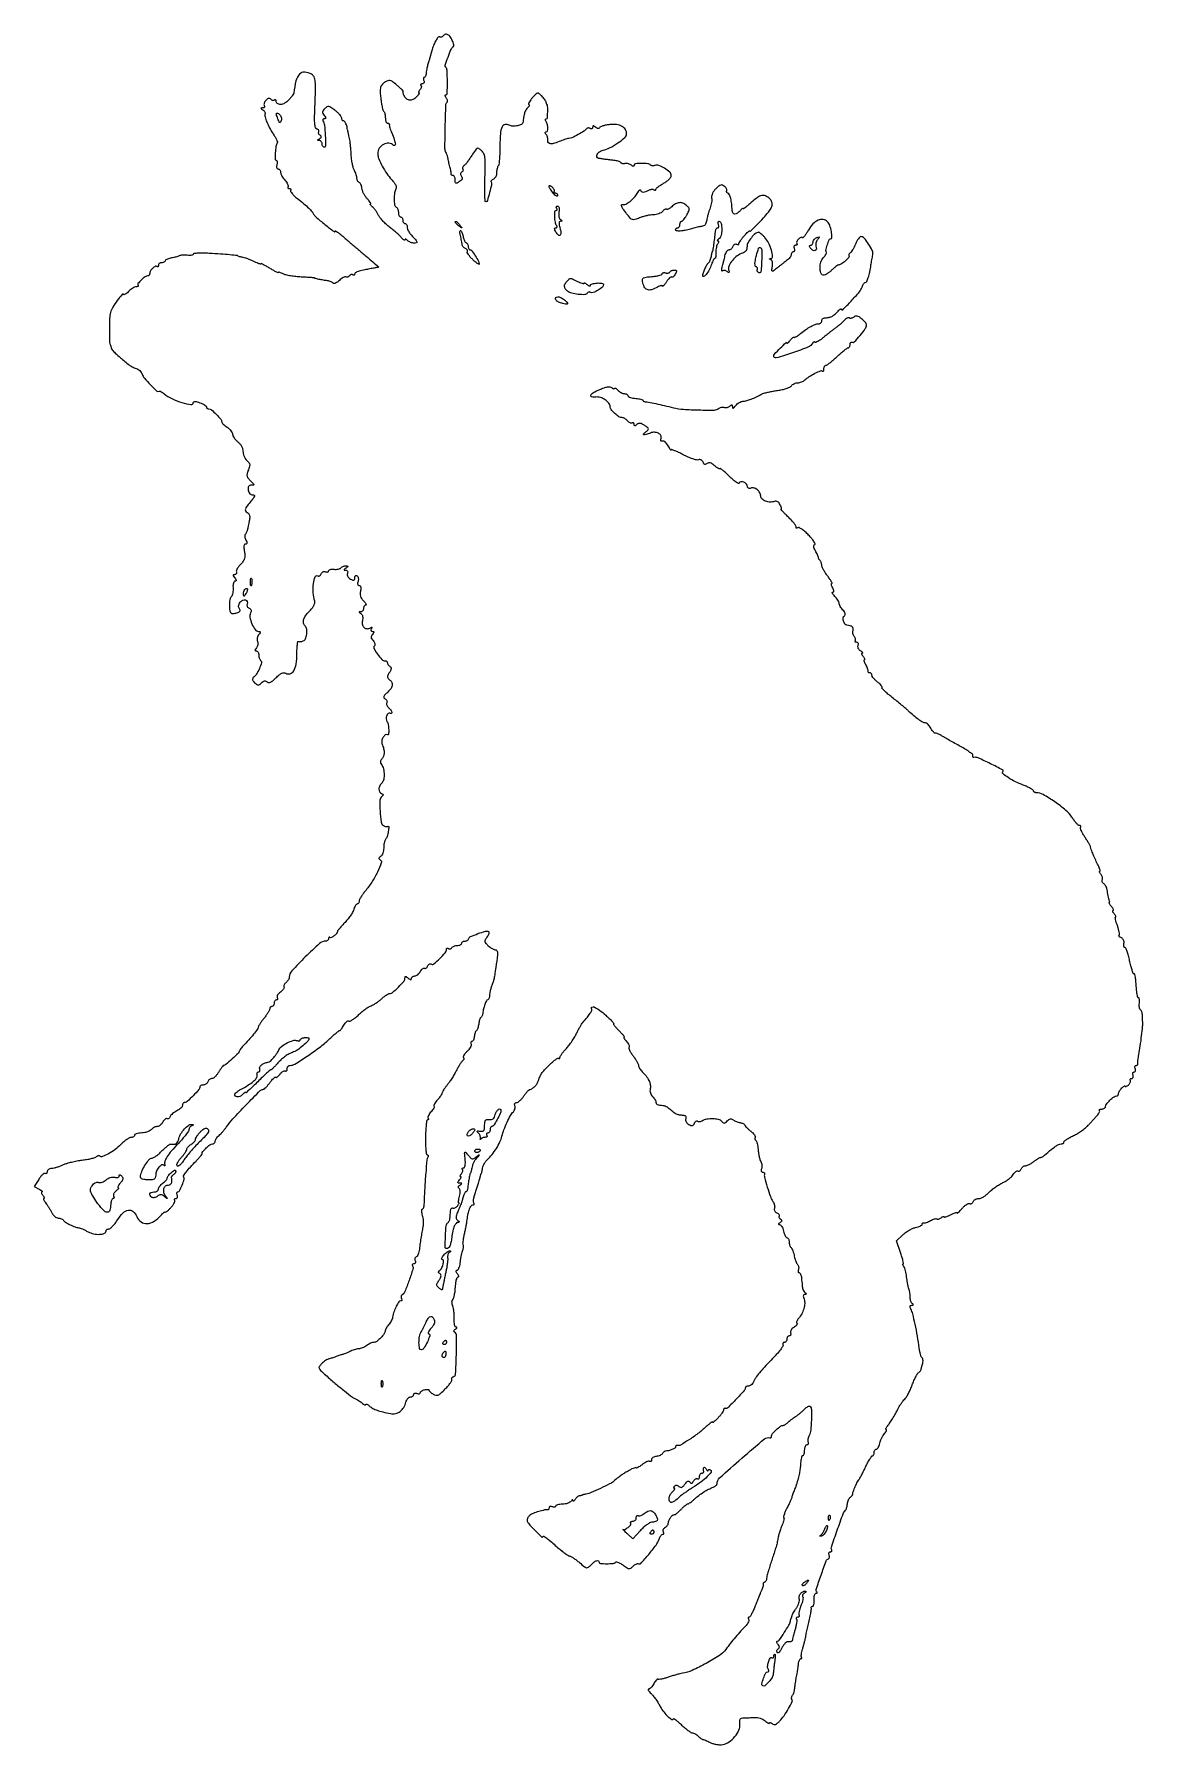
# Model space of a CAD drawing. Extents: x 0 to 508, y 1 to 785.
import ezdxf

# ---------------------------------------------------------------- set-up
doc = ezdxf.new("R2010")
doc.units = 0

msp = doc.modelspace()

# ---------------------------------------------------------------- linework, layer by layer
for points in [[(187.522542, 784.036475, -0.08596), (187.199528, 783.671932, -0.093876), (186.781893, 783.450767, -0.100311), (186.335579, 783.406047, -0.11386), (185.929029, 783.543862, 0.36966), (185.241257, 783.436686, 0.042125), (184.248679, 782.057593, 0.037933), (183.249237, 780.059558, 0.029126), (182.458794, 777.75, -0.003069), (182.36149, 777.408601, -0.001785), (182.240731, 777, -0.001784), (182.116808, 776.591448, -0.003014), (182.00965, 776.25, 0.007861), (181.901027, 775.891764, 0.003718), (181.771655, 775.426562, 0.003684), (181.643452, 774.937643, 0.005198), (181.536965, 774.5, -0.009304), (181.43123, 774.080476, -0.008192), (181.30566, 773.646875, -0.008258), (181.179526, 773.259501, -0.024479), (181.075803, 773, 0.043197), (180.700285, 771.947998, 0.010078), (180.261024, 770.124316, 0.010924), (179.885596, 768.217087, 0.024365), (179.70305, 766.75, -0.040781), (179.597281, 766.080065, -0.057698), (179.388508, 765.514063, -0.073374), (179.1156, 765.127823, -0.205102), (178.817099, 765, 0.240695), (178.577739, 764.877688, 0.127534), (178.453438, 764.559375, 0.078856), (178.47224, 764.074944, 0.042583), (178.638374, 763.5, -0.07271), (178.769945, 762.915043, -0.128612), (178.682075, 762.431445, -0.158048), (178.389338, 762.116623, -0.127746), (177.940322, 762, 0.051431), (177.496526, 761.954229, 0.154481), (177.234088, 761.806715, 0.259457), (177.180393, 761.591462, 0.131282), (177.324657, 761.342009, -0.171918), (177.492554, 760.989854, -0.082297), (177.462194, 760.483088, -0.066538), (177.246292, 759.904134, -0.050768), (176.868879, 759.342009, 0.027746), (176.487151, 758.826351, 0.06425), (176.276566, 758.394215, 0.143176), (176.265325, 758.118196, 0.344504), (176.41651, 758, -0.504934), (176.52825, 757.848542, -0.06126), (176.329022, 757.404704, -0.034984), (175.868609, 756.751848, -0.016466), (175.189902, 755.973461, -0.093449), (173.606032, 754.807894, -0.150455), (171.962253, 754.560492, -0.158653), (170.52519, 755.279596, -0.106839), (169.51277, 756.827319, -0.017392), (169.289377, 757.476069, -0.028677), (169.151849, 758.039258, -0.028552), (169.097315, 758.47298, -0.342218), (169.185451, 758.604199, 0.556356), (169.214948, 758.727135, 0.005643), (168.447788, 759.485419, 0.010991), (167.463447, 760.395672, 0.006206), (166.23255, 761.457775, 0.014471), (164.22252, 763.052082, 0.105787), (163.112222, 763.562412, 0.157517), (162.09587, 763.468214, 0.043817), (160.668406, 762.702301, 0.083227), (159.331409, 761.466438, 0.13117), (158.729614, 760.034143, 0.060652), (158.693624, 757.750533, 0.007323), (159.296997, 752.7484, 0.018709), (159.488582, 751.646217, 0.021355), (159.755699, 750.609719, 0.021099), (160.054229, 749.757988, 0.101873), (160.334933, 749.331733, -0.11253), (160.591797, 748.923194, -0.029732), (160.804637, 748.176613, -0.028619), (160.951052, 747.275359, -0.025963), (161, 746.333333, 0.040942), (161.073276, 745.439952, 0.060377), (161.29375, 744.685417, 0.079389), (161.617456, 744.172906, 0.215499), (162, 744, -0.075785), (162.369958, 743.943601, -0.1072), (162.658815, 743.779688, -0.127727), (162.821248, 743.535501, -0.137095), (162.838518, 743.25, 0.110338), (162.842015, 742.79691, 0.013769), (163.091742, 741.839062, 0.015675), (163.460369, 740.703644, 0.0124), (163.927318, 739.5, -0.014004), (165.093989, 736.463863, -0.047624), (165.604883, 734.408986, -0.27375), (165.351209, 733.78459, -0.375229), (164.776591, 733.823409, 0.178528), (162.650646, 734.803727, 0.141693), (160.156042, 734.290815, 0.13146), (158.187697, 732.472803, 0.147903), (157.502437, 729.996613, 0.09171), (157.984746, 727.695446, 0.025616), (159.560761, 724.354128, 0.026364), (161.636686, 720.927339, 0.038513), (163.839086, 718.172259, -0.024814), (165.027608, 716.766175, -0.05459), (165.753974, 715.562758, -0.079338), (166.034494, 714.570943, -0.172294), (165.861038, 713.809396, 0.108155), (165.205353, 712.01153, 0.037758), (165.042717, 709.246839, 0.034583), (165.270667, 706.598496, 0.218957), (166, 705.5, -0.111412), (166.383556, 705.123976, -0.050262), (166.70625, 704.49335, -0.046318), (166.925923, 703.729296, -0.046881), (167, 702.940983, 0.049547), (167.073784, 702.198222, 0.069539), (167.29375, 701.570164, 0.089706), (167.618213, 701.147465, 0.186414), (168, 701, -0.148195), (168.381354, 700.884432, -0.098894), (168.70625, 700.559375, -0.082425), (168.925306, 700.073457, -0.064853), (169, 699.5, 0.064853), (169.074694, 698.926543, 0.082425), (169.29375, 698.440625, 0.098894), (169.618646, 698.115568, 0.148195), (170, 698, -0.154765), (170.381386, 697.879052, -0.09778), (170.70625, 697.538393, -0.080164), (170.925485, 697.02945, -0.061768), (171, 696.428571, 0.063907), (171.090217, 695.725606, 0.03593), (171.367188, 694.909301, 0.035229), (171.771452, 694.112203, 0.047846), (172.25, 693.463275, -0.003619), (174.777621, 690.603361, -0.074452), (175.394371, 689.636745, -0.431257), (175.202243, 689.175931, -0.090613), (174.239427, 689, -0.055354), (173.447203, 689.087975, -0.038728), (172.587832, 689.3525, -0.039128), (171.793604, 689.740319, -0.063319), (171.2, 690.2, 0.033874), (170.738352, 690.603003, 0.09238), (170.3525, 690.796928, 0.225665), (170.110037, 690.757199, 0.245906), (170, 690.54699, -0.435911), (169.843122, 690.40124, -0.12267), (169.485938, 690.518668, -0.049335), (168.922908, 690.955943, -0.020403), (168.25, 691.648418, 0.022608), (167.33395, 692.582832, 0.008375), (165.964847, 693.816383, 0.00828), (164.423995, 695.114362, 0.009886), (162.928202, 696.284195, -0.025893), (161.455987, 697.513495, -0.020205), (159.986086, 698.990766, -0.020616), (158.726848, 700.481948, -0.045929), (157.928202, 701.732767, 0.021466), (157.271401, 702.88155, 0.01784), (156.478909, 704.044971, 0.018208), (155.675298, 705.059168, 0.045587), (155, 705.718197, -0.022755), (154.471398, 706.188969, -0.057479), (154.146911, 706.58789, -0.15337), (154.077954, 706.843332, -0.389255), (154.202251, 706.968197, 0.512235), (154.318638, 707.146321, 0.04804), (154.042392, 707.698304, 0.031457), (153.479617, 708.481765, 0.015402), (152.67191, 709.409007, -0.038318), (151.804432, 710.502136, -0.030958), (151.043669, 711.793684, -0.031942), (150.489625, 713.080531, -0.066977), (150.264091, 714.144196, 0.040504), (150.119914, 715.060013, 0.047729), (149.833536, 715.88933, 0.054361), (149.457871, 716.521039, 0.152141), (149.044433, 716.818522, -0.113433), (148.645061, 717.06209, -0.069802), (148.306802, 717.499857, -0.064289), (148.078002, 718.056336, -0.065515), (148, 718.649075, 0.05714), (147.917412, 719.369402, 0.022168), (147.646689, 720.337651, 0.021601), (147.257657, 721.370698, 0.025002), (146.797239, 722.315741, -0.058131), (146.318231, 723.490363, -0.018611), (145.880678, 725.327124, -0.018289), (145.541891, 727.425518, -0.019461), (145.366014, 729.5, 0.007634), (145.238049, 731.597631, 0.00687), (145.042539, 733.765625, 0.006901), (144.813659, 735.704934, 0.021503), (144.585644, 737, -0.000317), (144.331399, 738.155141, -0.000173), (144.020689, 739.573437, -0.000172), (143.705821, 741.015472, -0.000273), (143.437413, 742.25, 0.030085), (143.141766, 743.303119, 0.042581), (142.745849, 744.192188, 0.049721), (142.31518, 744.817094, 0.220475), (141.920545, 745, -0.14117), (141.569505, 745.101128, -0.099824), (141.27041, 745.385383, -0.084844), (141.068947, 745.810489, -0.068426), (141, 746.311942, 0.146828), (140.80416, 746.964468, 0.031906), (140.087616, 747.913055, 0.030672), (139.083031, 748.944822, 0.025201), (137.894012, 749.920239, 0.01436), (136.03752, 751.212036, 0.105949), (135.036382, 751.598143, 0.178639), (134.213709, 751.434316, 0.058888), (133.229915, 750.658486, 0.03713), (132.471989, 749.778782, 0.138322), (132.215622, 749.101891, 0.149907), (132.360604, 748.423182, 0.046201), (132.958347, 747.550188, -0.021324), (133.52996, 746.798397, -0.135765), (133.687254, 746.350259, -0.319962), (133.529867, 746.094505, -0.100286), (133.063428, 746, 0.079171), (132.652283, 745.934488, 0.157207), (132.38805, 745.742685, 0.18471), (132.310415, 745.457455, 0.113994), (132.423342, 745.124035, -0.113215), (133.116829, 743.08681, -0.014296), (133.462977, 738.420392, -0.00886), (133.595939, 733.627398, -0.41715), (132.974793, 733, -0.15178), (132.603037, 733.115511, -0.098314), (132.286346, 733.440625, -0.08119), (132.072715, 733.926483, -0.063141), (132, 734.5, 0.081749), (131.905509, 735.07407, 0.09112), (131.632812, 735.563873, 0.099323), (131.226808, 735.894248, 0.118755), (130.75, 736.015313, -0.036027), (130.203613, 736.061467, -0.404034), (130.084092, 736.219823, -0.207783), (130.225857, 736.46114, -0.016284), (130.856763, 736.890313, 0.043884), (131.427154, 737.326175, 0.171994), (131.632491, 737.711202, 0.220943), (131.525237, 738.076448, 0.074313), (131.090451, 738.444098, -0.071898), (130.699614, 738.771378, -0.086997), (130.447259, 739.176977, -0.100405), (130.369806, 739.595782, -0.134886), (130.477945, 739.964314, 0.155309), (130.566822, 740.319158, 0.122894), (130.446538, 740.698181, 0.097109), (130.126248, 741.045126, 0.066424), (129.654059, 741.302508, -0.23004), (129.018422, 741.981847, -0.049729), (128.688708, 743.603484, -0.029144), (128.574671, 746.257629, -0.007028), (128.704005, 750.657293, 0.003671), (129.011937, 759.18342, 0.03069), (128.886198, 763.03871, 0.077697), (128.342811, 765.175279, 0.163245), (127.216674, 766.439324, 0.113209), (124.070845, 767.391588, 0.224511), (121.697831, 766.462389, 0.130427), (120.046823, 763.414882, 0.03279), (119.07431, 757.801522, -0.123155), (118.927366, 757.400295, -0.012044), (118.323081, 756.55426, -0.014668), (117.537718, 755.57036, -0.011106), (116.621283, 754.536366, -0.077273), (114.854868, 753.139365, -0.112754), (112.960935, 752.573472, -0.181827), (111.579795, 752.991544, -0.233389), (111, 754.166006, 0.114288), (110.926585, 754.482993, 0.184838), (110.726548, 754.669373, 0.156976), (110.424959, 754.69146, 0.078981), (110.069098, 754.542705, -0.109207), (109.665434, 754.401718, -0.099798), (109.225747, 754.437174, -0.095259), (108.81768, 754.644123, -0.089722), (108.505341, 754.991359, 0.156204), (108.133281, 755.309423, 0.155484), (107.644916, 755.352961, 0.10014), (107.04853, 755.087204, 0.041671), (106.372484, 754.515342, 0.051286), (105.844918, 753.866823, 0.061056), (105.49605, 753.159963, 0.071717), (105.367626, 752.50396, 0.152083), (105.495259, 752.007671, -0.108845), (105.630032, 751.622682, -0.179588), (105.55057, 751.291505, -0.159981), (105.262188, 751.066465, -0.083613), (104.809017, 750.984687, 0.01871), (104.130027, 750.951313, 0.386962), (104.002546, 750.813324, 0.246848), (104.110477, 750.604284, 0.01123), (104.802786, 750.143046, -0.05474), (105.282367, 749.759482, -0.060503), (105.649174, 749.292622, -0.068871), (105.854551, 748.816934, -0.135712), (105.854661, 748.408359, 0.13361), (105.849013, 746.944604, 0.029969), (106.644948, 744.556456, 0.029015), (107.932176, 741.819662, 0.024434), (109.596965, 739.08295, -0.017603), (110.451054, 737.721169, -0.025405), (111.100015, 736.456686, -0.023339), (111.515668, 735.405974, -0.224566), (111.463466, 734.940887, 0.100389), (110.871321, 733.335993, 0.022268), (110.551668, 730.410446, 0.015524), (110.454789, 727.498455, 0.414861), (110.952143, 727, -0.254782), (111.239062, 726.843647, -0.101768), (111.406319, 726.4125, -0.067081), (111.427819, 725.766422, -0.03879), (111.289749, 725, 0.049804), (111.167727, 724.225436, 0.086529), (111.242791, 723.580679, 0.126717), (111.496045, 723.158779, 0.197013), (111.883369, 723, -0.136935), (112.309184, 722.881153, -0.100243), (112.67199, 722.547092, -0.086297), (112.916222, 722.047421, -0.070735), (113, 721.458187, 0.09065), (113.134913, 720.720161, 0.033055), (113.577342, 719.749577, 0.031464), (114.213266, 718.727765, 0.032618), (114.96542, 717.806743, -0.031337), (115.67955, 716.936833, -0.042883), (116.199444, 716.067553, -0.049664), (116.476894, 715.316908, -0.20489), (116.406403, 714.848556, 0.11041), (116.294408, 714.525436, 0.183037), (116.364442, 714.249263, 0.160045), (116.612117, 714.063708, 0.081576), (117, 714, -0.081508), (117.387916, 713.93634, -0.159968), (117.635658, 713.750898, -0.183085), (117.705787, 713.474899, -0.110507), (117.593936, 713.151992, 0.289306), (117.598718, 712.656964, 0.031767), (118.305424, 711.700626, 0.031003), (119.378872, 710.575514, 0.019865), (120.751991, 709.401992, -0.007681), (123.691639, 707.011078, -0.016104), (125.886219, 705.045592, -0.01896), (127.428879, 703.455607, -0.083809), (128.125, 702.357881, 0.119158), (129.12788, 700.997101, 0.006522), (133.268304, 697.611533, 0.004532), (137.543486, 694.270705, 0.621758), (138, 694.4959, -0.576831), (138.197701, 694.610248, -0.020182), (139.122402, 694.027414, -0.01966), (140.354377, 693.10618, -0.010212), (141.820942, 691.866362, 0.002049), (143.497852, 690.401115, 0.001478), (145.379893, 688.779893, 0.001492), (147.178436, 687.249115, 0.003239), (148.570942, 686.086465, -0.003262), (152.274424, 682.994018, -0.005686), (155.299001, 680.37519, -0.0016), (157.831108, 678.117373, -0.595271), (157.784796, 677.923489, -0.016864), (157.591209, 677.878421, -0.000983), (156.996159, 677.762105, -0.00149), (156.28684, 677.627092, -0.001096), (155.5, 677.481538, 0.000317), (154.508631, 677.299746, 0.000122), (153.132812, 677.046209, 0.000121), (151.640831, 676.770515, 0.000149), (150.25, 676.512736, 0.02839), (149.005223, 676.207691, 0.041174), (147.954688, 675.788836, 0.047858), (147.212869, 675.326501, 0.233567), (147, 674.89567, -0.104928), (146.927542, 674.554196, -0.180035), (146.726548, 674.348744, -0.164464), (146.424658, 674.314148, -0.085625), (146.069098, 674.457295, 0.110145), (145.665018, 674.597587, 0.099917), (145.224179, 674.560288, 0.094986), (144.814355, 674.350569, 0.088941), (144.5, 674, -0.085311), (144.188519, 673.64756, -0.093619), (143.786536, 673.43309, -0.100382), (143.357573, 673.388611, -0.114699), (142.967376, 673.520163, 0.210989), (142.477666, 673.588023, 0.051428), (141.7028, 673.277681, 0.043868), (140.808892, 672.702956, 0.031592), (139.918441, 671.918441, -0.033223), (139.047026, 671.155728, -0.055062), (138.211179, 670.651804, -0.077546), (137.5324, 670.458274, -0.27258), (137.131966, 670.631966, 0.09948), (136.750834, 670.982208, 0.036812), (136.09814, 671.314815, 0.034699), (135.311972, 671.582631, 0.035191), (134.5, 671.737616, -0.012816), (132.596957, 672.013338, -0.010478), (130.577434, 672.402714, -0.003325), (128.657181, 672.828237, -0.349824), (128.5, 673.025401, 0.392905), (128.431403, 673.09922, 0.000811), (126.727599, 673.22155, 0.00449), (124.779879, 673.340652, 0.002698), (122.466293, 673.448771, -0.016218), (119.993773, 673.631414, -0.016528), (117.553952, 673.973297, -0.016529), (115.458657, 674.409666, -0.063338), (114.216293, 674.884243, 0.01815), (113.365819, 675.300432, 0.034601), (112.651036, 675.561048, 0.047455), (112.145936, 675.655895, 0.441058), (112, 675.522639, -0.539079), (111.831966, 675.412078, -0.013057), (110.825, 675.877551, -0.016793), (109.534677, 676.570264, -0.009205), (108, 677.5, 0.009045), (106.465337, 678.4304, 0.016477), (105.175, 679.125241, 0.012583), (104.165572, 679.595355, 0.540307), (104, 679.486864, -0.479312), (103.840786, 679.358935, -0.026438), (103.134389, 679.554368, -0.02505), (102.183846, 679.926183, -0.013575), (101.053238, 680.47247, 0.017263), (99.756481, 681.087284, 0.013086), (98.295511, 681.674265, 0.013275), (96.893828, 682.153307, 0.029817), (95.803238, 682.42384, -0.007365), (94.92023, 682.601242, -0.011966), (94.176576, 682.780807, -0.005691), (93.565454, 682.951416, -0.333381), (93.5, 683.038672, 0.384143), (93.283584, 683.278792, 0.001888), (89.756079, 683.632616, 0.006587), (85.524751, 683.984708, 0.003449), (80.25, 684.317183, 0.010245), (77.470129, 684.416081, 0.017101), (75.129688, 684.371311, 0.01121), (73.272022, 684.230334, 0.385746), (73, 683.930207, -0.299906), (72.812593, 683.645867, -0.057984), (72.192188, 683.461084, -0.044612), (71.304004, 683.385878, -0.027023), (70.25, 683.447846, 0.023257), (69.123845, 683.522566, 0.024429), (68.014062, 683.490262, 0.025028), (67.064934, 683.368112, 0.09164), (66.5, 683.154947, -0.054328), (65.950606, 682.899632, -0.015955), (65.059375, 682.629234, -0.015821), (64.030468, 682.38721, -0.016374), (63, 682.213885, 0.032581), (62.018588, 682.015928, 0.039714), (61.136458, 681.700347, 0.043961), (60.462885, 681.322859, 0.159036), (60.166667, 680.938564, -0.117293), (59.934116, 680.579539, -0.067657), (59.515104, 680.275703, -0.061697), (58.983195, 680.06998, -0.061529), (58.416667, 680, 0.080927), (57.875566, 679.911843, 0.091736), (57.416146, 679.657292, 0.100718), (57.108975, 679.278304, 0.120669), (57, 678.833333, -0.053143), (56.956815, 678.428169, -0.159886), (56.818155, 678.19122, -0.258189), (56.615847, 678.146212, -0.125392), (56.380952, 678.285714, 0.33284), (55.610613, 678.396461, 0.065168), (54.40594, 677.518152, 0.059313), (53.343794, 676.236915, 0.144414), (53, 675.071429, -0.077535), (52.936144, 674.662119, -0.090096), (52.751197, 674.314732, -0.100778), (52.476029, 674.082499, -0.125682), (52.15301, 674, 0.160204), (50.900206, 673.588019, 0.034203), (49.129503, 672.085052, 0.031836), (47.639829, 670.437019, 0.381182), (47.684855, 669.648479, -0.180781), (47.796276, 669.404047, -0.254409), (47.698787, 669.190491, -0.120196), (47.358564, 669.044615, -0.041476), (46.821654, 669, 0.097773), (46.114234, 668.860331, 0.038201), (45.220721, 668.410699, 0.035981), (44.300772, 667.761527, 0.037214), (43.494452, 666.993869, -0.022209), (42.76601, 666.257482, -0.036239), (42.079851, 665.709427, -0.041835), (41.514951, 665.387562, -0.314734), (41.228247, 665.43842, 0.43372), (40.335678, 665.408893, 0.019238), (38.166231, 662.730456, 0.026802), (36.129215, 659.679716, 0.064046), (35.052821, 657.184176, 0.060338), (34.625496, 654.515345, 0.0091), (34.516802, 649.092055, 0.00486), (34.56143, 643.429187, 0.180535), (35.025348, 642.25, -0.09854), (35.120064, 642.090401, -0.01882), (35.220727, 641.766726, -0.019407), (35.310656, 641.373946, -0.016781), (35.375, 640.955877, 0.155279), (35.762833, 640.104049, 0.018426), (37.22997, 638.597647, 0.014332), (39.606653, 636.457441, 0.003664), (43.576812, 633.133036, 0.042027), (44.137093, 632.744962, 0.016892), (44.960658, 632.307813, 0.016575), (45.884268, 631.894184, 0.020147), (46.775659, 631.571203, -0.064676), (47.632726, 631.171367, -0.048617), (48.45369, 630.530477, -0.049457), (49.11865, 629.759926, -0.076602), (49.508225, 628.974084, 0.100106), (50.581135, 627.041843, 0.018728), (53.338038, 624.045932, 0.01202), (56.311525, 621.18888, 0.356344), (57.285177, 621.133554, -0.240285), (57.59356, 621.182132, -0.036807), (58.186629, 620.939062, -0.034336), (58.897672, 620.521307, -0.023515), (59.645012, 619.95687, 0.062843), (63.16691, 617.70758, 0.037578), (67.809693, 615.918979, 0.037101), (71.92673, 615.005101, 0.457128), (73, 615.933718, -0.305915), (73.216689, 616.254739, -0.10315), (73.801139, 616.359719, -0.055349), (74.741811, 616.228662, -0.021607), (76, 615.850155, -0.025101), (77.148936, 615.383752, -0.035037), (78.11875, 614.846541, -0.037743), (78.813953, 614.316561, -0.214187), (79, 613.902175, 0.125037), (79.087409, 613.558107, 0.100781), (79.333503, 613.265014, 0.09031), (79.701618, 613.068036, 0.077958), (80.135329, 613, -0.178861), (81.365238, 612.545494, -0.020885), (83.545535, 610.515468, -0.021012), (85.548269, 608.310148, -0.175591), (86, 607.063488, 0.171135), (86.14847, 606.642411, 0.028296), (86.734375, 605.99367, 0.028271), (87.542715, 605.280193, 0.021648), (88.5, 604.591957, -0.040461), (89.456533, 603.848179, -0.042271), (90.265625, 602.970061, -0.046082), (90.824671, 602.093865, -0.119519), (91, 601.370867, 0.110249), (91.164778, 600.632654, 0.040902), (91.697656, 599.704078, 0.038074), (92.46622, 598.751424, 0.037347), (93.375, 597.919665, -0.053916), (94.306648, 597.008572, -0.04707), (95.070906, 595.878786, -0.048963), (95.580322, 594.683366, -0.076395), (95.75, 593.579316, 0.055711), (95.869103, 592.513691, 0.038763), (96.227344, 591.356, 0.039126), (96.752535, 590.284672, 0.06293), (97.375, 589.482143, -0.016162), (98.570324, 588.206941, -0.148112), (98.881129, 587.523251, -0.116149), (98.80095, 586.713345, -0.008346), (98.029214, 584.576838, 0.042881), (97.628664, 583.171249, 0.112117), (97.66144, 582.127819, 0.105981), (98.145294, 581.165483, 0.035946), (99.217775, 580.011738, -0.00833), (100.451466, 578.823381, -0.14873), (100.708965, 578.34312, -0.425311), (100.520429, 578.07187, -0.039802), (99.61901, 578, 0.085418), (98.835579, 577.865178, 0.166834), (98.345279, 577.475563, 0.13231), (98.129458, 576.7915, 0.045986), (98.180933, 575.75, 0.05977), (98.429903, 574.816681, 0.097615), (98.87365, 574.131482, 0.114371), (99.486835, 573.735214, 0.106426), (100.22871, 573.63526, -0.16303), (100.864012, 573.476359, -0.34841), (101.018769, 573.027441, -0.078591), (100.509336, 572.084649, -0.009279), (99.023528, 570.212376, 0.010895), (97.371569, 568.116861, 0.093089), (96.84298, 567.050384, 0.213365), (96.958206, 566.266319, 0.093542), (97.691763, 565.483438, -0.101497), (98.542563, 564.546256, -0.134945), (98.844311, 563.441155, -0.052201), (98.650808, 561.622917, -0.005024), (97.677676, 557.278944, -0.033442), (97.519621, 556.76304, -0.025533), (97.281367, 556.222573, -0.026098), (97.0046, 555.737433, -0.053746), (96.730795, 555.397461, 0.172835), (96.547834, 555.011945, 0.058642), (96.558118, 554.382158, 0.049967), (96.73633, 553.632284, 0.039575), (97.070368, 552.868517, -0.02644), (97.479282, 551.996604, -0.116496), (97.565616, 551.439389, -0.242665), (97.370083, 551.123562, -0.135906), (96.923893, 551, 0.244192), (96.473147, 550.765904, 0.11717), (96.224916, 550.143509, 0.061902), (96.201156, 549.091417, 0.021098), (96.419684, 547.576429, -0.034099), (96.6386, 545.718307, -0.084508), (96.475718, 544.361902, -0.086942), (95.877337, 543.158914, -0.037612), (94.707111, 541.79802, 0.032125), (93.835705, 540.806818, 0.039589), (93.163621, 539.776073, 0.043855), (92.759976, 538.849942, 0.162691), (92.75947, 538.221591, -0.09393), (92.822512, 537.755496, -0.132293), (92.692855, 537.358842, -0.139563), (92.388683, 537.095021, -0.109723), (91.960889, 537, 0.077867), (91.445542, 536.919253, 0.333061), (91.276468, 536.680888, 0.148613), (91.416171, 536.260917, 0.019133), (92, 535.5, -0.023705), (92.530582, 534.795235, -0.132517), (92.684304, 534.352833, -0.307983), (92.535862, 534.097502, -0.112131), (92.10656, 534, 0.236949), (91.681144, 533.786404, 0.083654), (91.361188, 533.161553, 0.059722), (91.184531, 532.228002, 0.035957), (91.189233, 531.099614, -0.035039), (91.196491, 529.890148, -0.03209), (91.037235, 528.654768, -0.033615), (90.749203, 527.57015, -0.083656), (90.361449, 526.849614, 0.125441), (89.733075, 525.407959, 0.037346), (89.523209, 522.996348, 0.03613), (89.666162, 520.619877, 0.164739), (90.270901, 519.395766, 0.165527), (90.63413, 519.217016, 0.041292), (91.304483, 519.185686, 0.037687), (92.120197, 519.276748, 0.030214), (92.977289, 519.492792, 0.038223), (93.900065, 519.865369, 0.138353), (94.365317, 520.286033, 0.213203), (94.434048, 520.771624, 0.103673), (94.135334, 521.336933, -0.103977), (93.804628, 521.963696, -0.101321), (93.750087, 522.676636, -0.081929), (93.987577, 523.475125, -0.044726), (94.516149, 524.352973, -0.115209), (95.670716, 525.345391, -0.190598), (96.931806, 525.476934, -0.258474), (97.681635, 524.737197, -0.16464), (97.631316, 523.481608, 0.112621), (97.553197, 522.935606, 0.100193), (97.712978, 522.383912, 0.094252), (98.087025, 521.911369, 0.086935), (98.618507, 521.592898, -0.07764), (99.235981, 521.238227, -0.157639), (99.540397, 520.775355, -0.139687), (99.535317, 520.180153, -0.056082), (99.216822, 519.422956, 0.179898), (98.911381, 517.45809, 0.050928), (99.852092, 514.454712, 0.050839), (101.337565, 511.779583, 0.245329), (102.83079, 511, -0.047677), (103.505474, 510.935519, -0.325832), (103.720075, 510.705282, -0.186387), (103.618507, 510.304586, -0.018984), (103.010569, 509.512735, 0.070419), (102.58516, 508.822161, 0.055137), (102.323637, 507.980756, 0.056256), (102.255928, 507.123234, 0.083395), (102.405377, 506.385987, -0.077802), (102.561595, 505.657053, -0.055983), (102.514913, 504.824709, -0.055793), (102.28412, 504.020122, -0.07562), (101.894808, 503.373252, 0.022855), (101.391039, 502.706462, 0.148261), (101.265283, 502.309705, 0.318054), (101.423041, 502.08074, 0.088131), (101.877555, 502, -0.168775), (102.305781, 501.851214, -0.094706), (102.670282, 501.429836, -0.07539), (102.916754, 500.801479, -0.055886), (103, 500.059017, 0.04423), (103.069631, 499.27341, 0.045068), (103.27632, 498.517422, 0.049165), (103.579664, 497.897714, 0.116463), (103.940665, 497.536671, -0.344845), (104.2865, 496.598211, -0.026694), (103.26587, 493.922874, -0.032457), (101.871387, 491.262021, -0.101025), (100.5, 489.78692, 0.164959), (100.203745, 489.374888, 0.138915), (100.192766, 488.835041, 0.091346), (100.497104, 488.185074, 0.041313), (101.107143, 487.464735, 0.027976), (102.067553, 486.605937, 0.161744), (102.697698, 486.373805, 0.173049), (103.31756, 486.572679, 0.03307), (104.221429, 487.364286, -0.042359), (104.978508, 488.002912, -0.112947), (105.627804, 488.270661, -0.146827), (106.221652, 488.195807, -0.092371), (106.802747, 487.797253, 0.186451), (107.476856, 487.498855, 0.122373), (108.31956, 487.665713, 0.066517), (109.407627, 488.365972, 0.020181), (110.852977, 489.69913, -0.022121), (112.354533, 491.073393, -0.067624), (113.520445, 491.807432, -0.107487), (114.508317, 492.020774, -0.127878), (115.428453, 491.780102, 0.21171), (117.420894, 491.594375, 0.183172), (119.056504, 492.935082, 0.093967), (120.122195, 496.001793, 0.035519), (120.468435, 500.545339, -0.009955), (120.527596, 502.915151, -0.018193), (120.684532, 504.842375, -0.015031), (120.898003, 506.27721, -0.526924), (121.159758, 506.395088, 0.122081), (121.521434, 506.281696, 0.03835), (122.092846, 506.290731, 0.035724), (122.752537, 506.399825, 0.032787), (123.409758, 506.603744, 0.209561), (124.404667, 507.587087, 0.061702), (124.957938, 509.71082, 0.061012), (124.979826, 511.959612, 0.169922), (124.304389, 513.362278, -0.137753), (123.541534, 514.720924, -0.126085), (123.562453, 516.3285, -0.090451), (124.430633, 518.152379, -0.043046), (126.132651, 520.12967, 0.029522), (127.334946, 521.452415, 0.046871), (128.179454, 522.727371, 0.058033), (128.628734, 523.867347, 0.136343), (128.618274, 524.774552, -0.054841), (127.924955, 528.742786, -0.046998), (128.054473, 532.983892, -0.062965), (128.835046, 536.038033, -0.467238), (130.079059, 536.451139, 0.154209), (130.480389, 536.349702, 0.123033), (130.908561, 536.48369, 0.097557), (131.299967, 536.842958, 0.066919), (131.589822, 537.373476, -0.093374), (131.917467, 537.904756, -0.096433), (132.412722, 538.273265, -0.099159), (132.997935, 538.422544, -0.105007), (133.582759, 538.329869, 0.059664), (134.125259, 538.19295, 0.105334), (134.583685, 538.230561, 0.149798), (134.884691, 538.431725, 0.172757), (135, 538.755498, -0.248517), (135.185617, 539.105882, -0.081347), (135.733111, 539.359715, -0.058661), (136.539644, 539.48541, -0.036704), (137.495697, 539.451015, 0.035788), (138.492337, 539.413335, 0.042953), (139.423758, 539.525277, 0.048225), (140.166768, 539.756615, 0.155999), (140.554714, 540.088529, -0.108618), (140.892465, 540.436871, -0.051563), (141.449285, 540.727757, -0.047683), (142.120401, 540.922983, -0.049251), (142.809017, 540.984687, -0.012098), (143.761472, 540.953006, -0.343021), (143.935744, 540.800669, -0.295079), (143.842749, 540.569384, -0.010223), (143, 540, 0.013431), (142.259836, 539.49298, 0.20248), (142.101805, 539.231592, 0.4159), (142.228817, 539.062437, 0.031807), (142.856989, 539.015313, -0.112369), (143.349069, 538.897454, -0.158462), (143.669499, 538.584752, -0.137086), (143.772289, 538.104425, -0.076336), (143.644227, 537.515254, 0.121376), (143.56031, 536.846542, 0.096726), (143.782496, 536.151929, 0.082942), (144.292532, 535.505422, 0.061565), (145.037238, 534.980071, 0.024029), (146.062161, 534.493359, 0.167943), (146.606931, 534.459257, 0.270497), (146.907358, 534.76773, 0.061034), (147, 535.523833, -0.067546), (147.076413, 536.086894, -0.141077), (147.305699, 536.460805, -0.190753), (147.645463, 536.590029, -0.135835), (148.040677, 536.47486, -0.140631), (148.393591, 536.086637, -0.072852), (148.597037, 535.45784, -0.06322), (148.628426, 534.696361, -0.055621), (148.47329, 533.915843, 0.047334), (148.305044, 533.136939, 0.101908), (148.356909, 532.528062, 0.155797), (148.616371, 532.146518, 0.167667), (149.04102, 532, -0.194092), (149.488077, 531.819666, -0.147378), (149.749197, 531.354282, -0.084139), (149.788558, 530.579845, -0.032212), (149.593178, 529.51523, 0.057761), (149.42897, 528.264192, 0.078921), (149.590021, 527.140863, 0.074931), (150.101616, 526.080418, 0.046614), (150.98477, 525.01523, -0.023424), (151.690151, 524.240469, -0.056323), (152.114276, 523.591974, -0.136801), (152.195372, 523.18085, -0.39179), (152, 523, 0.148195), (151.618646, 522.884432, 0.098894), (151.29375, 522.559375, 0.082425), (151.074694, 522.073457, 0.064853), (151, 521.5, -0.081749), (150.905509, 520.92593, -0.09112), (150.632812, 520.436127, -0.099323), (150.226808, 520.105752, -0.118755), (149.75, 519.984687, 0.028628), (149.168436, 519.94421, 0.397269), (149.046255, 519.795497, 0.223284), (149.171893, 519.56977, 0.014587), (149.80799, 519.13983, -0.117426), (150.313073, 518.62084, -0.084949), (150.604914, 517.865147, -0.068713), (150.66431, 516.905958, -0.042661), (150.4836, 515.790678, 0.120074), (150.471599, 514.051758, 0.162188), (151.292767, 512.72339, 0.174716), (152.692051, 512.213244, 0.140217), (154.244751, 512.651264, -0.039447), (154.638438, 512.853588, -0.351455), (154.812997, 512.80338, -0.26839), (154.831983, 512.593838, -0.029887), (154.595492, 512.154508, 0.079045), (154.411072, 511.713172, 0.157054), (154.438619, 511.339137, 0.184795), (154.67, 511.091037, 0.114189), (155.063428, 511, -0.073084), (155.570442, 510.925493, -0.326238), (155.741378, 510.699831, -0.157938), (155.621618, 510.306725, -0.020933), (155.087927, 509.605946, 0.060119), (154.601063, 508.850751, 0.141298), (154.487415, 508.195757, 0.126286), (154.737184, 507.532553, 0.043521), (155.401197, 506.74166, -0.052238), (155.934564, 506.083463, -0.086119), (156.215847, 505.42701, -0.111526), (156.222256, 504.837629, -0.144529), (155.96518, 504.36518, 0.329049), (155.782004, 503.150045, 0.03441), (157.39403, 500.549749, 0.035665), (159.404825, 498.138294, 0.203869), (160.905209, 497.5, -0.081029), (161.316889, 497.432843, -0.099883), (161.653316, 497.239092, -0.111975), (161.86217, 496.950316, -0.125401), (161.91459, 496.611803, 0.115408), (161.967572, 496.218588, 0.057715), (162.200183, 495.770728, 0.052776), (162.562704, 495.340145, 0.053044), (163.00676, 494.995822, -0.111764), (163.486748, 494.524605, -0.158372), (163.638278, 493.95009, -0.097095), (163.442194, 493.181645, -0.026357), (162.84217, 492.073115, 0.026073), (162.168711, 490.830596, 0.129976), (162.023252, 490.05782, 0.165652), (162.295144, 489.416116, 0.049766), (163.087771, 488.689096, -0.133527), (164.01503, 487.500507, -0.160416), (164.126275, 486.093533, -0.109316), (163.332151, 484.47848, -0.044155), (161.625558, 482.693701, 0.022053), (160.615982, 481.727138, 0.125216), (160.253158, 481.084431, 0.232241), (160.354722, 480.560857, 0.09257), (160.910192, 480.055504, -0.072535), (161.378193, 479.662598, -0.087372), (161.679557, 479.174668, -0.10048), (161.770714, 478.669996, -0.133786), (161.639126, 478.22511, 0.150442), (161.515463, 477.750579, 0.082272), (161.640686, 477.15692, 0.069367), (161.987501, 476.537731, 0.05731), (162.51101, 475.990862, -0.063398), (163.46923, 474.965262, -0.099458), (163.966801, 473.870394, -0.357748), (163.731871, 473.394821, -0.249603), (163.104785, 473.435239, 0.330192), (162.293889, 473.366745, 0.126437), (161.618775, 472.373866, 0.090379), (161.371285, 470.890664, 0.140987), (161.745392, 469.659758, -0.103359), (162.317494, 468.18124, -0.033408), (162.544684, 465.832368, -0.036806), (162.455338, 463.800641, -0.548526), (161.92663, 463.545345, 0.306538), (160.939499, 463.504541, 0.106363), (159.94824, 462.380405, 0.08504), (159.358023, 460.717522, 0.144496), (159.526969, 459.262735, -0.039964), (160.229913, 457.160789, -0.065392), (160.43998, 455.297238, -0.0807), (160.157887, 453.741704, -0.111698), (159.403733, 452.54659, 0.064027), (158.976236, 451.992936, 0.078844), (158.739172, 451.385829, 0.09348), (158.72308, 450.821269, 0.145726), (158.932049, 450.385714, -0.116759), (159.937834, 448.563251, -0.052776), (160.392394, 445.856246, -0.052974), (160.273138, 443.204122, -0.159998), (159.467262, 441.610119, 0.077942), (158.448445, 440.212283, 0.108018), (158.05244, 438.718004, 0.138656), (158.350234, 437.455819, 0.171163), (159.25, 436.659464, -0.052419), (159.777222, 436.378111, -0.221933), (159.956214, 436.078873, -0.21326), (159.844898, 435.740642, -0.048579), (159.386848, 435.326131, 0.230488), (158.494912, 433.609826, 0.02032), (158.567479, 428.580666, 0.020507), (159.049911, 423.57452, 0.223657), (160.125648, 421.922345, 0.047345), (160.669353, 421.653674, 0.049801), (161.244814, 421.497617, 0.055191), (161.765912, 421.468914, 0.125231), (162.139728, 421.586357, -0.602004), (162.586886, 421.324233, -0.033693), (162.360657, 419.286297, -0.029294), (161.794339, 416.936401, -0.096063), (161.050879, 415.531061, 0.090528), (160.731554, 414.943153, 0.027644), (160.46863, 413.961654, 0.026672), (160.290616, 412.808235, 0.026253), (160.235137, 411.636271, -0.0439), (160.139057, 410.47507, -0.044441), (159.841728, 409.353421, -0.048357), (159.401676, 408.429706, -0.114758), (158.875, 407.886271, 0.039895), (158.259947, 407.41648, 0.183932), (158.058593, 407.024913, 0.221517), (158.186121, 406.646219, 0.058698), (158.689909, 406.228121, -0.350985), (159.158314, 404.815796, -0.02392), (157.385332, 400.653633, -0.029605), (154.793805, 396.017563, -0.032729), (151.75, 391.880802, 0.018075), (150.697185, 390.534399, 0.021535), (149.807813, 389.18994, 0.020919), (149.163524, 388.009256, 0.114926), (149, 387.307222, -0.066422), (148.933323, 386.807513, -0.083513), (148.738095, 386.383996, -0.099348), (148.448412, 386.100745, -0.145036), (148.108408, 386, 0.200366), (147.725145, 385.839991, 0.054009), (147.306428, 385.313529, 0.045811), (146.920226, 384.557777, 0.033753), (146.630285, 383.663076, -0.067099), (146.172011, 382.515378, -0.020258), (145.181497, 380.915679, -0.019899), (143.913073, 379.193115, -0.02041), (142.521877, 377.591874, 0.006238), (141.172268, 376.124624, 0.009352), (140.034551, 374.807598, 0.00487), (139.111543, 373.675578, 0.17019), (139, 373.357369, -0.183979), (138.66895, 372.488127, -0.044905), (137.530647, 371.420718, -0.044913), (136.28183, 370.613638, -0.328447), (135.619048, 370.714286, 0.125392), (135.384153, 370.853788, 0.258189), (135.181845, 370.80878, 0.159886), (135.043185, 370.571831, 0.053143), (135, 370.166667, -0.105937), (134.90435, 369.720284, -0.098039), (134.632812, 369.338016, -0.094844), (134.227201, 369.078836, -0.091931), (133.75, 368.984027, 0.180728), (130.855888, 367.860265, 0.012382), (124.327309, 361.744872, 0.01214), (118.098199, 355.308354, 0.188368), (117, 352.496752, -0.092488), (116.89396, 351.928394, -0.04264), (116.562609, 351.249622, -0.040289), (116.080731, 350.574486, -0.04444), (115.51101, 350.009138, 0.046787), (114.97861, 349.475851, 0.061225), (114.607967, 348.896021, 0.075242), (114.444189, 348.359482, 0.176715), (114.52774, 347.955115, -0.229465), (114.570897, 347.535355, -0.06595), (114.260645, 346.939963, -0.051859), (113.685211, 346.27817, -0.035126), (112.908321, 345.648339, 0.046695), (112.144239, 344.999079, 0.064318), (111.603499, 344.279857, 0.08168), (111.35433, 343.604021, 0.188122), (111.450608, 343.079917, -0.074897), (111.627218, 342.666878, -0.151752), (111.610892, 342.317226, -0.187402), (111.408692, 342.085927, -0.121066), (111.059017, 342, 0.140337), (110.655173, 341.884374, 0.099915), (110.311086, 341.559375, 0.085131), (110.079345, 341.073318, 0.06887), (110, 340.5, -0.064853), (109.925306, 339.926543, -0.082425), (109.70625, 339.440625, -0.098894), (109.381354, 339.115568, -0.148195), (109, 339, 0.104485), (108.618436, 338.919385, 0.099068), (108.29375, 338.690555, 0.096573), (108.076144, 338.348684, 0.093846), (108, 337.946571, -0.118774), (107.858179, 337.357972, -0.016913), (107.25076, 336.263594, -0.018451), (106.426023, 334.997672, -0.014789), (105.449396, 333.696571, 0.011116), (104.460726, 332.399382, 0.013693), (103.599729, 331.145243, 0.012116), (102.936433, 330.0634, 0.090951), (102.734359, 329.5, -0.118965), (102.310138, 328.496035, -0.01028), (100.599478, 326.278928, -0.012863), (98.380528, 323.66286, -0.008967), (95.75, 320.822747, 0.015654), (95.079873, 320.079535, 0.020114), (94.514063, 319.353803, 0.018355), (94.096057, 318.723071, 0.138008), (94, 318.381688, -0.206415), (93.663739, 317.601867, -0.005258), (90.786268, 314.942354, -0.005887), (87.875312, 312.369794, -0.1722), (86.965608, 312.015973, 0.211824), (86.676485, 311.877252, 0.013268), (86.067626, 311.123442, 0.017731), (85.376864, 310.150592, 0.012103), (84.659071, 309, -0.030557), (83.882452, 307.851707, -0.036872), (83.014905, 306.88125, -0.040083), (82.183167, 306.19828, -0.153021), (81.550453, 306, 0.099889), (80.996524, 305.888222, 0.066843), (80.437483, 305.559375, 0.063659), (79.958272, 305.073448, 0.071342), (79.638374, 304.5, -0.081035), (79.303843, 303.926585, -0.065663), (78.782009, 303.440625, -0.06652), (78.159833, 303.112085, -0.088478), (77.531385, 303, 0.053655), (76.945519, 302.936949, 0.073416), (76.449844, 302.749817, 0.093166), (76.117096, 302.473308, 0.174656), (76, 302.148314, -0.182895), (75.526406, 300.896903, -0.01299), (72.941349, 298.11958, -0.012819), (70.214156, 295.477105, -0.188171), (68.991302, 295, 0.134093), (68.613276, 294.896763, 0.10046), (68.291195, 294.606526, 0.087268), (68.074463, 294.172378, 0.072356), (68, 293.660515, -0.146185), (67.822094, 293.065024, -0.053071), (67.257381, 292.376144, -0.04698), (66.439259, 291.708869, -0.040716), (65.471935, 291.169167, 0.036217), (64.461955, 290.617506, 0.033786), (63.517078, 289.914184, 0.035567), (62.764883, 289.172254, 0.088922), (62.36715, 288.514395, -0.059812), (62.083935, 287.978123, -0.090652), (61.711611, 287.606382, -0.120075), (61.312578, 287.453994, -0.171495), (60.945388, 287.533752, 0.222372), (60.540899, 287.580864, 0.085397), (60.029754, 287.306874, 0.063031), (59.492421, 286.766379, 0.041316), (59.01499, 286.028008, -0.048932), (58.496492, 285.252247, -0.049568), (57.839148, 284.595727, -0.054345), (57.148642, 284.146153, -0.117676), (56.536245, 284, 0.075417), (55.906281, 283.904436, 0.038444), (55.160498, 283.608333, 0.037093), (54.422475, 283.176952, 0.045606), (53.809524, 282.666667, -0.049331), (53.171953, 282.143859, -0.033496), (52.357292, 281.676042, -0.033771), (51.500777, 281.327181, -0.055976), (50.738095, 281.166667, 0.004441), (47.970281, 280.876431, 0.04026), (46.778751, 280.642532, 0.120374), (46.21182, 280.3225, 0.207215), (46, 279.833333, -0.175041), (45.885157, 279.515338, -0.093061), (45.558732, 279.244792, -0.073288), (45.072513, 279.061685, -0.053514), (44.497812, 279, 0.127279), (43.716644, 278.797873, 0.025363), (42.482847, 278.029306, 0.025332), (41.101426, 276.96055, 0.021234), (39.747812, 275.695508, -0.037443), (37.117236, 273.392044, -0.035444), (34.12564, 271.459766, -0.032852), (31.426207, 270.198972, -0.297505), (30.212783, 270.453883, 0.182328), (29.924183, 270.584396, 0.079127), (29.498298, 270.544281, 0.063273), (29.006314, 270.348793, 0.047067), (28.523014, 270.0191, -0.098705), (27.76286, 269.607813, -0.015377), (26.107697, 269.152534, -0.01661), (24.095472, 268.735285, -0.013786), (21.931005, 268.422154, 0.016881), (19.622978, 268.073659, 0.013752), (17.178781, 267.549833, 0.013977), (14.953337, 266.942123, 0.034922), (13.37974, 266.342002, -0.018784), (12.028985, 265.776325, -0.015491), (10.550445, 265.273106, -0.015771), (9.163417, 264.8959, -0.039722), (8.12974, 264.73482, 0.06046), (7.315376, 264.573164, 0.074881), (6.625611, 264.226067, 0.089537), (6.162137, 263.754274, 0.1506), (6, 263.228179, -0.069792), (5.933497, 262.754066, -0.144517), (5.734873, 262.441274, -0.189947), (5.440365, 262.336244, -0.13092), (5.097439, 262.439779, 0.279935), (4.614966, 262.443484, 0.049764), (3.857645, 261.882371, 0.041181), (2.995494, 260.959459, 0.026159), (2.144288, 259.758907), (0.093698, 256.520222), (2.296849, 255.295546, -0.01676), (3.086068, 254.821543, -0.045978), (3.596544, 254.42021, -0.156344), (3.733995, 254.170074, -0.459375), (3.627555, 254.035435, 0.280712), (3.408772, 253.889602, 0.169983), (3.377077, 253.569784, 0.079702), (3.582994, 253.078696, 0.034168), (4, 252.5, -0.029225), (4.424056, 251.923608, -0.068547), (4.650832, 251.440625, -0.154009), (4.649751, 251.133145, -0.326309), (4.467457, 251, 0.380338), (4.298283, 250.849549, 0.121342), (4.34378, 250.485938, 0.056384), (4.636213, 249.922343, 0.025006), (5.138142, 249.25, -0.022394), (5.790794, 248.385218, -0.010324), (6.565031, 247.20625, -0.010202), (7.329561, 245.9309, -0.013933), (7.96211, 244.75, 0.047446), (8.619765, 243.698025, 0.049845), (9.45433, 242.807813, 0.055225), (10.331609, 242.197656, 0.124987), (11.109963, 242, -0.054035), (11.83645, 241.921258, -0.049104), (12.554186, 241.688131, -0.052296), (13.157975, 241.345075, -0.099334), (13.538122, 240.938317, 0.121882), (14.426072, 240.069246, 0.02074), (16.530142, 238.945307, 0.023492), (18.794118, 237.982337, 0.062629), (20.5, 237.582749, -0.067256), (21.070732, 237.4435, -0.010177), (22.158403, 236.99135, -0.011253), (23.427053, 236.398999, -0.00952), (24.741371, 235.717464, 0.071806), (27.278314, 234.779753, 0.064586), (30.072508, 234.550987, 0.081502), (32.253964, 235.015827, 0.308845), (33, 236.108408, -0.141795), (33.098399, 236.448407, -0.099753), (33.37499, 236.738095, -0.084629), (33.788621, 236.933238, -0.068095), (34.27656, 237, 0.177879), (34.92881, 237.239625, 0.026061), (35.970994, 238.222776, 0.026741), (37.125293, 239.568555, 0.02006), (38.252229, 241.162643, -0.050752), (40.826682, 244.367977, -0.157395), (43.256326, 245.634339, -0.227234), (45.385283, 245.025296, -0.108023), (47.105467, 242.666371, 0.135824), (49.069567, 240.261509, 0.170019), (51.821625, 239.472734, 0.130566), (55.04244, 240.530618, 0.068599), (58.25, 243.309987, -0.014187), (58.922353, 244.034337, -0.030891), (59.485937, 244.541215, -0.055653), (59.86876, 244.780971, -0.552527), (60, 244.698464, 0.581132), (60.150311, 244.612814, 0.028557), (60.739989, 245.009368, 0.022729), (61.55192, 245.685749, 0.011344), (62.519112, 246.610022, 0.028237), (63.441661, 247.643099, 0.040165), (64.12841, 248.663928, 0.045932), (64.519495, 249.539426, 0.224113), (64.460095, 250.064567, -0.102412), (64.330166, 250.421107, -0.178466), (64.394306, 250.725217, -0.166514), (64.646557, 250.929085, -0.087653), (65.047972, 251, 0.148627), (65.444764, 251.120613, 0.152575), (65.70238, 251.440625, 0.116977), (65.771857, 251.926317, 0.069008), (65.638374, 252.5, -0.049738), (65.481179, 253.074655, -0.09073), (65.487648, 253.559375, -0.140365), (65.650344, 253.877129, -0.207574), (65.93356, 254, 0.28794), (66.729907, 254.500061, 0.018677), (67.8736, 257.116994, 0.018826), (68.818181, 259.812783, 0.278044), (68.586661, 260.746673, -0.354772), (68.521588, 261.372788, -0.018961), (69.760171, 263.121747, -0.020927), (71.636021, 265.367175, -0.009671), (74.25, 268.133165, 0.008685), (75.303617, 269.243659, 0.01256), (76.192187, 270.263678, 0.008247), (76.891484, 271.137293, 0.166136), (77, 271.454865, -0.175151), (77.382787, 272.514077, -0.027741), (78.912473, 274.159253, -0.028135), (80.618573, 275.625797, -0.164916), (81.722241, 276, 0.087398), (82.210127, 276.085937, 0.094426), (82.624658, 276.332732, 0.100134), (82.901944, 276.700604, 0.11204), (83, 277.132705, -0.110418), (83.121962, 277.678247, -0.035306), (83.530475, 278.407758, -0.033268), (84.114775, 279.18026, -0.031599), (84.805871, 279.882705, 0.02151), (85.614441, 280.67207, 0.011109), (86.5594, 281.723353, 0.011022), (87.484746, 282.849275, 0.016397), (88.239428, 283.877647, -0.036631), (91.125306, 287.493956, -0.006428), (97.122941, 293.809096, -0.002187), (103.683446, 300.482765, -0.199998), (104.924821, 301, 0.171656), (105.413857, 301.172989, 0.023982), (106.227531, 301.898163, 0.02512), (107.138607, 302.886667, 0.018916), (108.040997, 304.057575, -0.019327), (108.915429, 305.190279, -0.032941), (109.740554, 306.055069, -0.037158), (110.426143, 306.596809, -0.359328), (110.769397, 306.563937, 0.294828), (111.081771, 306.496707, 0.069786), (111.572326, 306.765188, 0.050202), (112.149181, 307.292368, 0.029766), (112.728727, 308.023091, -0.042467), (113.3362, 308.750345, -0.060065), (113.996861, 309.273788, -0.076876), (114.608057, 309.529748, -0.201856), (115.068422, 309.457713, 0.153445), (115.421664, 309.367869, 0.191524), (115.726349, 309.509053, 0.129664), (115.932285, 309.88555, 0.060732), (116, 310.440983, -0.084954), (116.10189, 311.036333, -0.093476), (116.395083, 311.542039, -0.100419), (116.831931, 311.880245, -0.115165), (117.344964, 312, 0.138928), (119.567957, 312.629826, 0.009411), (125.158586, 316.221107, 0.014615), (130.831943, 320.263195, 0.026814), (135.164344, 323.926338, -0.006313), (136.864125, 325.487383, -0.009452), (138.391003, 326.803362, -0.004971), (139.702985, 327.869753, -0.169743), (140.075592, 328, 0.208922), (140.37492, 328.130781, 0.022227), (140.877431, 328.724349, 0.024429), (141.433504, 329.521296, 0.017245), (141.981734, 330.465871, -0.037657), (142.555729, 331.367968, -0.05843), (143.189762, 332.036818, -0.079126), (143.78393, 332.390937, -0.237605), (144.240981, 332.351066, 0.2561), (144.812408, 332.321238, 0.02932), (145.979586, 332.970885, 0.029588), (147.369843, 333.975358, 0.019786), (148.840267, 335.276505, -0.016848), (150.388176, 336.662514, -0.017306), (152.012453, 337.92826, -0.01732), (153.493131, 338.925511, -0.067027), (154.5, 339.380275, 0.053727), (155.454007, 339.781072, 0.019668), (156.707492, 340.539985, 0.019233), (158.023431, 341.483829, 0.021832), (159.206356, 342.488964, -0.017844), (160.3197, 343.450365, -0.021927), (161.426964, 344.262383, -0.021036), (162.398362, 344.853751, -0.12687), (162.965458, 345, 0.176634), (164.431082, 345.534431, 0.020562), (167.049777, 347.927645, 0.020482), (169.463525, 350.527569, 0.178697), (170, 351.980708, -0.060952), (170.070938, 352.560463, -0.34097), (170.30045, 352.742323, -0.160678), (170.706218, 352.614234, -0.017082), (171.5, 352, 0.024942), (172.191217, 351.48229, 0.128583), (172.638636, 351.325424, 0.300026), (172.898357, 351.467821, 0.122183), (173, 351.877555, -0.129606), (173.112851, 352.305606, -0.100692), (173.43029, 352.670282, -0.088786), (173.905146, 352.915524, -0.075045), (174.464816, 353, 0.113307), (175.104781, 353.146911, 0.055189), (175.818166, 353.595727, 0.050653), (176.491142, 354.25229, 0.051327), (177.01499, 355.028008, -0.041316), (177.492421, 355.766379, -0.063031), (178.029754, 356.306874, -0.085397), (178.540899, 356.580864, -0.222372), (178.945388, 356.533752, 0.177767), (179.31424, 356.458323, 0.118631), (179.71778, 356.622459, 0.088233), (180.097001, 357.011728, 0.05754), (180.388152, 357.569126, -0.078171), (180.700784, 358.112082, -0.106544), (181.138696, 358.466244, -0.124124), (181.631248, 358.576793, -0.132612), (182.10384, 358.435823, 0.324456), (183.271008, 358.522241, 0.020631), (185.947901, 360.979492, 0.024014), (188.409184, 363.681139, 0.173705), (188.997654, 365.309017, -0.143113), (189.07448, 365.569127, -0.190751), (189.272763, 365.711382, -0.135976), (189.574251, 365.703863, -0.064676), (189.930902, 365.542705, 0.108373), (190.334197, 365.401101, 0.099685), (190.77286, 365.434921, 0.095498), (191.179369, 365.639411, 0.090427), (191.489919, 365.983688, -0.110089), (191.87003, 366.373446, -0.050526), (192.503689, 366.701458, -0.046638), (193.269959, 366.924701, -0.047606), (194.059017, 367, 0.049547), (194.801778, 367.073784, 0.069539), (195.429836, 367.29375, 0.089706), (195.852535, 367.618213, 0.186414), (196, 368, -0.140362), (196.109202, 368.381338, -0.099913), (196.416146, 368.70625, -0.085122), (196.8752, 368.925077, -0.068857), (197.416667, 369, 0.067921), (197.984049, 369.077431, 0.065159), (198.518631, 369.304331, 0.070085), (198.94093, 369.639913, 0.109847), (199.178673, 370.03602, -0.210621), (200.094444, 371.045174, -0.017415), (203.459492, 372.404357, -0.017393), (206.911084, 373.526251, -0.211328), (208.258106, 373.340482, -0.257165), (208.445275, 373.008833, -0.069867), (208.364936, 372.390125, -0.052417), (208.058116, 371.606918, -0.033238), (207.549854, 370.767714, 0.031905), (206.78241, 369.508149, 0.162729), (206.652882, 368.70961, 0.149214), (207.024993, 367.954885, 0.025515), (208.192139, 366.833359, 0.025612), (209.090246, 366.131665, 0.026983), (210.040351, 365.538549, 0.027934), (210.909901, 365.12037, 0.098419), (211.515496, 365, -0.189865), (211.957979, 364.825692, -0.109638), (212.286579, 364.347296, -0.079494), (212.452504, 363.621697, -0.049909), (212.42322, 362.75, -0.001461), (211.621143, 356.899194, -0.006681), (211.099855, 353.507969, -0.010707), (210.685114, 351.319567, -0.041629), (210.28858, 350, 0.013395), (209.661005, 348.271849, 0.018279), (209.195176, 346.681844, 0.019971), (208.879091, 345.187931, 0.023379), (208.70305, 343.75, -0.036073), (208.6037, 343.079881, -0.052501), (208.413549, 342.514063, -0.06644), (208.168449, 342.124678, -0.222652), (207.902346, 342, 0.287237), (207.313494, 341.631301, 0.023876), (206.571851, 339.897619, 0.030191), (205.953766, 337.871718, 0.042146), (205.66798, 336, -0.042924), (205.573236, 335.385882, -0.039858), (205.373736, 334.780909, -0.042343), (205.106601, 334.271336, -0.095667), (204.808219, 333.956286, 0.124389), (204.497309, 333.588269, 0.030565), (204.191678, 332.850754, 0.029409), (203.935732, 331.936462, 0.025694), (203.774761, 330.956286, -0.026946), (203.610707, 329.97273, -0.030022), (203.345683, 329.048228, -0.031389), (203.026769, 328.298035, -0.118221), (202.699905, 327.910023, 0.11424), (202.380704, 327.537093, 0.03593), (202.087042, 326.858845, 0.033771), (201.858358, 326.030151, 0.031649), (201.737101, 325.160023, -0.038068), (201.611021, 324.332991, -0.054753), (201.366469, 323.634507, -0.069541), (201.049317, 323.155703, -0.214948), (200.703862, 323, 0.165925), (200.408019, 322.899045, 0.144782), (200.215725, 322.632812, 0.105595), (200.163851, 322.228304, 0.062415), (200.264565, 321.75, -0.160311), (200.273538, 321.12181, -0.049144), (199.897557, 320.237078, -0.043532), (199.252814, 319.267986, -0.035807), (198.409617, 318.354948, 0.028162), (197.581417, 317.485187, 0.044767), (196.988678, 316.646329, 0.056588), (196.683808, 315.949868, 0.278092), (196.782758, 315.550575, -0.133311), (196.957848, 315.245015, -0.120936), (196.963161, 314.880589, -0.103835), (196.792323, 314.511068, -0.07745), (196.47104, 314.195627, 0.082898), (195.980773, 313.703739, 0.012418), (195.197743, 312.543057, 0.013666), (194.336911, 311.111292, 0.01141), (193.5, 309.546695, -0.014127), (192.57883, 307.84685, -0.010251), (191.462244, 306.006581, -0.01037), (190.329339, 304.30209, -0.022214), (189.371467, 303.046695, 0.014284), (188.544952, 301.998349, 0.016583), (187.821631, 300.954342, 0.015741), (187.270842, 300.0381, 0.088374), (187.084431, 299.5, -0.088886), (186.900616, 298.971136, -0.017333), (186.374136, 298.105585, -0.017911), (185.680405, 297.127558, -0.015734), (184.888985, 296.157312, 0.021991), (184.145623, 295.222342, 0.03448), (183.601312, 294.351871, 0.037767), (183.288597, 293.640927, 0.288716), (183.365804, 293.300862, -0.283248), (183.44385, 292.972517, -0.044879), (183.168995, 292.337302, -0.038495), (182.667177, 291.56298, -0.024518), (181.974363, 290.742107, 0.032332), (181.283356, 289.896945, 0.043906), (180.782867, 289.048566, 0.051113), (180.520313, 288.313576, 0.201287), (180.593597, 287.848556, -0.072322), (180.734395, 287.523881, -0.148136), (180.726332, 287.249176, -0.188719), (180.574581, 287.067736, -0.125871), (180.309017, 286.999703, 0.369899), (179.982582, 286.719718, 0.00945), (179.702742, 284.64958, 0.01567), (179.48495, 282.066879, 0.009485), (179.38117, 278.999703, 0.010884), (179.402379, 275.932545, 0.018028), (179.569801, 273.349913, 0.012336), (179.82675, 271.312595, 0.370895), (180.190187, 271, -0.143686), (180.488247, 270.91254, -0.191478), (180.651, 270.685326, -0.135815), (180.641726, 270.339011, -0.064294), (180.455978, 269.928771, 0.115537), (180.033481, 268.668714, 0.002952), (179.506114, 262.661287, 0.006361), (179.02943, 255.757328, 0.00497), (178.681789, 248.25, -0.030697), (178.597303, 247.388088, -0.046847), (178.409531, 246.660937, -0.05875), (178.156345, 246.154632, -0.252609), (177.869806, 246, 0.355726), (177.641452, 245.814, 0.055691), (177.583794, 245.192188, 0.041303), (177.674075, 244.304593, 0.023279), (177.921528, 243.25, -0.027949), (178.191175, 242.050591, -0.021594), (178.354382, 240.720313, -0.02204), (178.398238, 239.461361, -0.047839), (178.297062, 238.5, 0.006648), (177.854092, 236.160974, 0.004337), (177.402282, 233.450877, 0.00418), (176.975199, 230.58941, 0.004475), (176.606186, 227.785395, -0.028743), (176.378383, 226.529032, -0.037019), (176.019614, 225.412267, -0.040461), (175.593503, 224.564451, -0.177439), (175.162363, 224.220788, 0.140054), (174.804809, 223.976147, 0.10534), (174.582595, 223.551952, 0.089454), (174.53141, 223.010222, 0.070662), (174.663166, 222.435392, -0.072613), (174.786713, 221.886609, -0.120928), (174.709662, 221.421647, -0.152578), (174.447166, 221.114844, -0.140985), (174.047972, 221, 0.086547), (173.645993, 220.929895, 0.165409), (173.392661, 220.727878, 0.179326), (173.326916, 220.426657, 0.103766), (173.454495, 220.073628, -0.21897), (173.634936, 218.607278, -0.008796), (171.871924, 213.397161, -0.010627), (169.935105, 208.330572, -0.152909), (168.723245, 206.861803, 0.110215), (168.402156, 206.533161, 0.097483), (168.233335, 206.084485, 0.09251), (168.242817, 205.584738, 0.087751), (168.430902, 205.111803, -0.074336), (168.613301, 204.686539, -0.150995), (168.597832, 204.326592, -0.187722), (168.391673, 204.088576, -0.122069), (168.034266, 204, 0.248902), (167.138208, 203.524478, 0.033199), (166.02195, 201.613389, 0.034803), (165.003465, 199.154489, 0.033728), (164.323259, 196.552342, -0.045889), (164.074819, 195.688244, -0.026207), (163.627605, 194.697678, -0.025989), (163.068582, 193.740172, -0.038807), (162.47611, 192.973602, 0.024419), (161.908685, 192.281505, 0.02597), (161.423834, 191.551029, 0.026743), (161.075676, 190.883219, 0.098064), (160.966731, 190.421259, -0.147834), (160.489606, 189.026649, -0.035023), (158.901061, 187.114405, -0.034304), (157.075802, 185.451112, -0.169193), (155.780837, 185, 0.074879), (155.109134, 184.89884, 0.028815), (154.222885, 184.568717, 0.027747), (153.287044, 184.093734, 0.030613), (152.44113, 183.531803, -0.03771), (151.564765, 182.967387, -0.029237), (150.536833, 182.485547, -0.029991), (149.51905, 182.148364, -0.060683), (148.684259, 182.031803, 0.04793), (147.833147, 181.934957, 0.022525), (146.760265, 181.656282, 0.022079), (145.653529, 181.260647, 0.0289), (144.684259, 180.798093, -0.015643), (143.750575, 180.321747, -0.013888), (142.751499, 179.884306, -0.014083), (141.830297, 179.540966, -0.040936), (141.171909, 179.375115, 0.024203), (140.544635, 179.239223, 0.011169), (139.742822, 179.005116, 0.011034), (138.90912, 178.720967, 0.015041), (138.171909, 178.425982, -0.0137), (137.429102, 178.126444, -0.009614), (136.577892, 177.828515, -0.009709), (135.751226, 177.574573, -0.019945), (135.093257, 177.414438, 0.071204), (134.422757, 177.176487, 0.025085), (133.541951, 176.656436, 0.024308), (132.617959, 175.979741, 0.026175), (131.787642, 175.232086, 0.045941), (130.752363, 173.986826, 0.242636), (130.644523, 173.133394, 0.116035), (131.281117, 172.164733, 0.007854), (133.730212, 169.916607, 0.006564), (138.072442, 166.155524, 0.007749), (142.280849, 162.716164, 0.005197), (145.964021, 159.861862, 0.081367), (147.36755, 159.119512, -0.048913), (147.920835, 158.871179, -0.016092), (148.681405, 158.402971, -0.015856), (149.496899, 157.826056, -0.017309), (150.25, 157.214525, 0.024935), (150.922471, 156.685271, 0.057383), (151.485938, 156.375777, 0.128069), (151.84731, 156.327469, 0.378955), (152, 156.5, -0.377164), (152.152611, 156.673534, -0.128348), (152.514062, 156.62732, -0.057664), (153.077542, 156.321194, -0.02509), (153.75, 155.796016, 0.056046), (155.286968, 154.741738, 0.036663), (157.254717, 153.872505, 0.027847), (159.843509, 153.108449, 0.012263), (163.339352, 152.375066, 0.099722), (165.675898, 152.413676, 0.104726), (167.770125, 153.358966, 0.097645), (169.408053, 155.140478, 0.075859), (170.429115, 157.573596, -0.054107), (170.772087, 158.501591, -0.062309), (171.294242, 159.287244, -0.07219), (171.907398, 159.820301, -0.143856), (172.519052, 160, 0.073118), (173.084948, 160.083199, 0.087709), (173.564972, 160.325178, 0.100541), (173.88587, 160.684843, 0.132795), (174, 161.106989, -0.158089), (174.121257, 161.480915, -0.151946), (174.440625, 161.719716, -0.112257), (174.926101, 161.77672, -0.06502), (175.5, 161.638374, 0.048567), (176.074706, 161.479721, 0.088859), (176.559375, 161.482124, 0.138659), (176.877129, 161.638673, 0.21248), (177, 161.914753, -0.185953), (177.140208, 162.278717, -0.058341), (177.5875, 162.670102, -0.049186), (178.234459, 163.026899, -0.037498), (179, 163.289749, -0.029698), (179.766768, 163.442308, -0.052124), (180.4125, 163.463537, -0.076412), (180.852851, 163.3633, -0.307817), (181, 163.146927, 0.172745), (181.118359, 162.814568, 0.029965), (181.577193, 162.316219, 0.029503), (182.212538, 161.772596, 0.022634), (182.964913, 161.253985, 0.084795), (184.164361, 160.762261, 0.159152), (185.196546, 160.861428, 0.084199), (186.401586, 161.649966, 0.013144), (188.443042, 163.644319, 0.01661), (189.754211, 165.087329, 0.025403), (190.781969, 166.429352, 0.022842), (191.48227, 167.553621, 0.27272), (191.471898, 168.04547, -0.147991), (191.384118, 168.375809, -0.130304), (191.487511, 168.718196, -0.104426), (191.775921, 169.021326, -0.070223), (192.205214, 169.235071, 0.308654), (193.2241, 170.574538, 0.00654), (193.559965, 179.303172, 0.007014), (193.658702, 187.999332, 0.25922), (192.723986, 189.670586, -0.157285), (192.476295, 189.961566, -0.170802), (192.455965, 190.331786, -0.119788), (192.688599, 190.736283, -0.06149), (193.143237, 191.109687, 0.032896), (193.599767, 191.442934, 0.136318), (193.791674, 191.721339, 0.353342), (193.725583, 191.904242, 0.133339), (193.445441, 191.984687, -0.286167), (193.049849, 192.239342, -0.05258), (192.749968, 193.097064, -0.04246), (192.57083, 194.31186, -0.026575), (192.558744, 195.75, 0.020604), (192.564368, 197.343175, 0.017257), (192.442455, 199.029171, 0.017604), (192.223231, 200.563724, 0.044862), (191.927147, 201.647177, -0.033005), (191.667606, 202.515513, -0.04107), (191.54811, 203.349203, -0.045972), (191.569893, 204.03811, -0.167005), (191.759455, 204.426122, 0.113624), (192.269, 205.24045, 0.03267), (192.664514, 206.683419, 0.023634), (192.989989, 208.767079, 0.00856), (193.26087, 211.749651, -0.025187), (193.415831, 212.994785, -0.038862), (193.686036, 214.044819, -0.045121), (194.019788, 214.792719, -0.271512), (194.372445, 214.999651, 0.260764), (194.596666, 215.125238, 0.19104), (194.64663, 215.411956, 0.086782), (194.467185, 215.863676, 0.03538), (194.080707, 216.402754, -0.032672), (193.586495, 217.084289, -0.133766), (193.438773, 217.568464, -0.220422), (193.589204, 217.920601, -0.103217), (194.027189, 218.17573, 0.186172), (194.474077, 218.544473, 0.041762), (194.892541, 219.458574, 0.037872), (195.226486, 220.664609, 0.028841), (195.413413, 222.022975, -0.015834), (195.576076, 223.485686, -0.013772), (195.836873, 225.005355, -0.01398), (196.149325, 226.367635, -0.039131), (196.468025, 227.293128, 0.031814), (196.729095, 228.016734, 0.041153), (196.869544, 228.708211, 0.046422), (196.88398, 229.277491, 0.181446), (196.740912, 229.592422, -0.207978), (196.585736, 229.98631, -0.014955), (196.663363, 231.183859, -0.019001), (196.859392, 232.653133, -0.013113), (197.187701, 234.299294, 0.005093), (197.578456, 236.106919, 0.004051), (197.964492, 238.065493, 0.004096), (198.292674, 239.886438, 0.010261), (198.493906, 241.221535, -0.019335), (198.973996, 244.056718, -0.04103), (199.606841, 246.189713, -0.056285), (200.336164, 247.580797, -0.248817), (201.126405, 248, 0.115931), (201.455907, 248.07744, 0.185526), (201.648866, 248.28781, 0.155693), (201.669993, 248.605184, 0.077942), (201.512497, 248.979779, -0.164768), (201.364692, 249.619759, -0.019881), (201.568572, 251.073001, -0.021922), (201.967272, 252.831342, -0.0164), (202.553718, 254.729779, 0.003301), (203.207882, 256.666067, 0.003696), (203.811696, 258.539373, 0.003403), (204.303174, 260.141728, 0.019641), (204.523727, 261, -0.009002), (204.658521, 261.575018, -0.014464), (204.796326, 262.059375, -0.008219), (204.926799, 262.44975, -0.318071), (204.997799, 262.5, 0.340956), (205.068707, 262.554713, 0.003503), (205.234095, 263.204024, 0.009327), (205.410177, 263.977798, 0.005702), (205.59042, 264.896677, -0.049464), (205.889254, 265.931459, -0.031832), (206.425707, 267.060306, -0.031885), (207.098964, 268.108323, -0.050837), (207.813551, 268.896677, 0.041559), (209.899612, 271.114147, 0.028467), (211.894269, 273.938586, 0.02879), (213.510634, 276.894495, 0.051638), (214.431287, 279.5, -0.030328), (215.35949, 282.531654, -0.019264), (216.785176, 285.939125, -0.018487), (218.353053, 289.012308, -0.065947), (219.66957, 290.778939, 0.072468), (220.103729, 291.3776, 0.06008), (220.383348, 292.114314, 0.061904), (220.473923, 292.871304, 0.090708), (220.350522, 293.528939, -0.077631), (220.225822, 294.109839, -0.13833), (220.330976, 294.583608, -0.158751), (220.652304, 294.890606, -0.111863), (221.143011, 295.002875, 0.145889), (221.797553, 295.199521, 0.036825), (222.688885, 295.884467, 0.034419), (223.634663, 296.853681, 0.028873), (224.5, 298, -0.017599), (225.325943, 299.147, -0.023988), (226.153795, 300.115533, -0.022178), (226.891687, 300.832816, -0.182844), (227.321429, 300.997125, 0.153867), (228.191123, 301.2746, 0.038461), (229.354011, 302.236456, 0.03982), (230.401037, 303.422434, 0.086918), (230.948747, 304.5, -0.02638), (231.726798, 306.634128, -0.047238), (232.615409, 308.273347, -0.038626), (233.916528, 309.921146, -0.012292), (236.095346, 312.167352, -0.014824), (237.569908, 313.531158, -0.024239), (238.905887, 314.585864, -0.021144), (240.005335, 315.302316, -0.342706), (240.415982, 315.250685, 0.096924), (240.638657, 315.100896, 0.242347), (240.828445, 315.115465, 0.192163), (240.958247, 315.290183, 0.064906), (241, 315.610472, -0.139623), (241.152965, 316.147572, -0.015217), (241.870471, 317.230078, -0.017693), (242.828438, 318.487226, -0.013405), (243.963305, 319.798681, 0.022428), (245.225444, 321.311521, 0.014044), (246.569836, 323.185276, 0.014091), (247.792415, 325.109148, 0.024843), (248.675365, 326.771543, -0.009947), (249.42104, 328.282438, -0.010416), (250.215318, 329.739173, -0.010133), (250.951931, 330.967239, -0.044709), (251.46206, 331.638409, 0.010982), (253.619141, 334.111246, 0.034088), (254.917371, 335.902349, 0.052551), (255.55677, 337.212484, 0.22956), (255.471156, 338.04667, -0.434501), (255.666138, 338.761735, -0.234518), (256.681406, 338.786206, -0.049452), (259.177705, 337.305298, -0.025332), (262, 335, -0.007876), (263.643715, 333.464678, -0.015147), (264.902907, 332.175, -0.013643), (265.763242, 331.185847, -0.633717), (265.675497, 331, 0.583152), (265.572628, 330.818199, 0.02957), (266.051233, 330.11875, 0.022986), (266.874201, 329.15188, 0.011406), (268, 328, -0.010562), (269.129492, 326.848239, -0.020992), (269.96492, 325.88125, -0.024796), (270.47292, 325.171142, -0.593393), (270.379491, 325, 0.483572), (270.256785, 324.845105, 0.070266), (270.425865, 324.410699, 0.038221), (270.856587, 323.764455, 0.01782), (271.505548, 322.993869, -0.032443), (272.153125, 322.177659, -0.048774), (272.595135, 321.384412, -0.061505), (272.790868, 320.723778, -0.242223), (272.66532, 320.331987, 0.278781), (272.55552, 319.886472, 0.033997), (272.935166, 318.90789, 0.032397), (273.596197, 317.705947, 0.021006), (274.504785, 316.40484, -0.016207), (275.460093, 315.064412, -0.019435), (276.26703, 313.742085, -0.018487), (276.854782, 312.590953, -0.109209), (277, 311.934017, 0.103248), (277.119569, 311.361151, 0.035689), (277.514063, 310.608703, 0.033657), (278.08031, 309.818082, 0.033186), (278.75, 309.10661, -0.043024), (280.527937, 307.141794, -0.054611), (281.78604, 305.04486, -0.062909), (282.425381, 303.018557, -0.109373), (282.358866, 301.264303, 0.082039), (282.278646, 300.395449, 0.055031), (282.459174, 299.412275, 0.053997), (282.857015, 298.469813, 0.06963), (283.422353, 297.720504, -0.030668), (284.026117, 297.037757, -0.031417), (284.536566, 296.291559, -0.033094), (284.893438, 295.590699, -0.101549), (285, 295.071429, 0.138737), (285.172769, 294.460763, 0.159687), (285.63317, 294.070867, 0.064093), (286.588942, 293.818699, 0.008606), (288.659876, 293.584234, -0.092516), (289.247673, 293.415189, -0.023339), (290.119486, 292.926147, -0.02301), (291.080164, 292.26341, -0.021419), (292, 291.5, 0.021419), (292.919836, 290.73659, 0.02301), (293.880514, 290.073853, 0.023339), (294.752327, 289.584811, 0.092516), (295.340124, 289.415766, -0.001445), (295.881487, 289.362314, -0.000747), (296.557902, 289.292533, -0.000743), (297.252984, 289.218732, -0.001128), (297.856989, 289.152314, -0.116935), (298.33887, 288.979364, -0.137139), (298.658321, 288.615737, -0.12221), (298.764859, 288.103406, -0.082239), (298.644227, 287.515254, 0.121904), (298.560852, 286.845211, 0.096998), (298.785399, 286.149501, 0.082843), (299.300077, 285.50107, 0.060871), (300.052075, 284.97213, 0.033408), (301.070965, 284.511482, 0.1364), (301.741278, 284.453229, 0.184964), (302.227853, 284.751708, 0.072215), (302.619621, 285.451132, -0.06213), (302.911724, 285.998098, -0.093014), (303.299242, 286.374383, -0.121282), (303.717464, 286.524121, -0.165487), (304.104785, 286.435239, 0.104982), (304.538512, 286.279675, 0.058737), (305.101321, 286.269634, 0.054783), (305.699292, 286.396435, 0.058858), (306.240138, 286.648413, -0.094048), (308.286857, 287.432927, -0.049034), (311.02019, 287.653426, -0.04906), (313.587496, 287.355484, -0.167669), (315.004078, 286.495087, 0.039559), (315.715164, 285.764395, 0.18839), (316.253049, 285.569573, 0.163418), (316.82803, 285.778731, 0.028143), (317.705253, 286.562396, -0.046941), (318.459288, 287.186741, -0.105237), (319.144015, 287.466657, -0.12872), (319.792515, 287.416189, -0.089999), (320.43443, 287.054418, 0.048946), (321.040593, 286.644233, 0.025729), (321.862293, 286.251704, 0.025335), (322.753306, 285.93296, 0.035376), (323.578484, 285.746557, -0.036108), (324.328513, 285.575977, -0.044377), (324.99385, 285.306748, -0.050428), (325.489843, 284.986043, -0.164097), (325.698452, 284.661124, 0.117358), (325.916533, 284.241315, 0.016042), (326.590925, 283.509869, 0.017716), (327.462795, 282.683766, 0.014127), (328.45798, 281.854393, -0.028789), (329.400697, 281.02074, -0.042916), (330.112275, 280.181692, -0.051322), (330.525858, 279.450975, -0.246323), (330.493216, 278.989023, 0.093789), (330.353954, 278.626261, 0.096556), (330.358955, 278.241583, 0.099079), (330.506818, 277.894787, 0.104548), (330.774572, 277.639322, -0.169978), (331.103189, 277.233353, -0.024452), (331.418096, 276.196479, -0.025437), (331.677027, 274.886173, -0.01925), (331.831783, 273.428061, 0.019616), (331.997685, 271.87579, 0.017542), (332.28904, 270.281728, 0.017882), (332.652353, 268.86843, 0.051049), (333.037314, 267.930279, -0.054678), (333.358511, 267.131097, -0.04213), (333.534896, 266.207439, -0.043255), (333.551171, 265.30462, -0.074632), (333.389425, 264.572442, 0.061628), (333.240043, 263.970639, 0.107952), (333.28845, 263.461905, 0.150782), (333.521691, 263.127651, 0.167089), (333.893011, 263, -0.068366), (334.299591, 262.944146, -0.10828), (334.608844, 262.779688, -0.139379), (334.772344, 262.535151, -0.151991), (334.775396, 262.25, 0.138992), (334.75302, 260.733996, 0.008054), (336.036681, 256.22862, 0.011631), (337.471319, 251.854556, 0.063483), (338.590284, 249.635198, -0.048327), (339.032759, 248.819845, -0.044772), (339.324146, 247.913755, -0.047794), (339.432986, 247.055504, -0.099586), (339.320807, 246.393627, 0.11532), (339.242039, 245.821358, 0.100431), (339.4171, 245.241153, 0.093428), (339.820279, 244.742109, 0.084836), (340.390502, 244.403645, -0.054623), (340.964451, 244.108083, -0.084976), (341.369118, 243.72789, -0.116361), (341.545833, 243.327174, -0.186425), (341.477945, 242.964314, 0.134886), (341.369806, 242.595782, 0.100405), (341.447259, 242.176977, 0.086997), (341.699614, 241.771378, 0.071898), (342.090451, 241.444098, -0.074313), (342.525237, 241.076448, -0.220943), (342.632491, 240.711202, -0.171994), (342.427154, 240.326175, -0.043884), (341.856763, 239.890313, 0.02398), (341.317238, 239.51103, 0.176917), (341.152829, 239.248736, 0.393604), (341.25607, 239.076609, 0.066971), (341.670545, 239.015313, -0.199328), (342.166242, 238.80188, -0.056403), (342.690797, 238.123248, -0.047394), (343.16186, 237.149643, -0.034942), (343.5, 236, 0.027524), (343.819532, 234.850988, 0.039605), (344.235766, 233.88125, 0.04518), (344.68121, 233.193748, 0.230346), (345.079455, 233, -0.187562), (345.430928, 232.863347, -0.089343), (345.72959, 232.47125, -0.069166), (345.932099, 231.888827, -0.049168), (346, 231.2, 0.045537), (346.069258, 230.441121, 0.036867), (346.276178, 229.649688, 0.038178), (346.579599, 228.94337, 0.074673), (346.94018, 228.45, -0.080985), (347.337412, 227.891916, -0.023725), (347.757882, 226.923248, -0.023159), (348.134134, 225.771609, -0.022947), (348.403592, 224.586589, 0.023431), (348.674398, 223.400948, 0.023524), (349.054666, 222.247449, 0.024142), (349.480956, 221.27664, 0.081018), (349.885266, 220.714734, -0.088417), (350.212436, 220.245651, -0.062788), (350.406819, 219.633003, -0.061482), (350.445606, 218.976554, -0.075799), (350.314866, 218.378145, 0.053644), (350.174898, 217.850337, 0.096748), (350.193111, 217.40483, 0.145077), (350.361096, 217.112724, 0.192516), (350.643011, 217, -0.237069), (350.986973, 216.827203, -0.05929), (351.309457, 216.265625, -0.047748), (351.566008, 215.457506, -0.032221), (351.708333, 214.5, 0.005038), (352.029289, 211.066872, 0.03576), (352.319953, 209.420826, 0.079018), (352.734736, 208.450551, 0.105319), (353.401254, 207.765313, -0.025804), (353.866373, 207.418304, -0.264848), (353.947859, 207.202088, -0.32779), (353.800777, 207.056616, -0.033467), (353.282224, 207.015313, 0.155225), (352.802474, 206.856028, 0.19588), (352.557989, 206.462035, 0.102368), (352.582289, 205.777971, 0.028708), (352.896826, 204.75, -0.099906), (353.197679, 202.826864, -0.060463), (352.81834, 200.545206, -0.054253), (351.826048, 198.157892, -0.047315), (350.304457, 195.918848, 0.039053), (349.847365, 195.269531, 0.055271), (349.556223, 194.626039, 0.06971), (349.459916, 194.08215, 0.208301), (349.595197, 193.738136, -0.280444), (349.673758, 193.415091, -0.085108), (349.431842, 192.948237, -0.057691), (348.919467, 192.412541, -0.033549), (348.197158, 191.891054, 0.055951), (347.470928, 191.315657, 0.065929), (346.935346, 190.621723, 0.07723), (346.662075, 189.920268, 0.146981), (346.706768, 189.321766, -0.07524), (346.817735, 188.816553, -0.123624), (346.739807, 188.388269, -0.1523), (346.487515, 188.105366, -0.135891), (346.106989, 188, 0.134459), (345.684847, 187.884389, 0.100435), (345.325178, 187.559375, 0.087143), (345.08314, 187.073208, 0.072144), (345, 186.5, -0.070529), (344.918733, 185.926738, -0.086171), (344.681771, 185.440625, -0.100211), (344.329784, 185.115625, -0.137303), (343.916667, 185, 0.117437), (343.534436, 184.908969, 0.141864), (343.265368, 184.658582, 0.128419), (343.155257, 184.281427, 0.087817), (343.220758, 183.837727, -0.240009), (343.111885, 183.11421, -0.012071), (341.63124, 181.144541, -0.017175), (339.668023, 178.828293, -0.011376), (337.26559, 176.301561, 0.010881), (334.768625, 173.680607, 0.012603), (332.510964, 171.076248, 0.011685), (330.714873, 168.788753, 0.06985), (329.98625, 167.463834, -0.050309), (329.514795, 166.521414, -0.05519), (328.876776, 165.723751, -0.062411), (328.177026, 165.179312, -0.134948), (327.524751, 165, 0.047248), (326.941186, 164.944732, 0.06723), (326.447896, 164.779557, 0.087382), (326.115277, 164.536178, 0.193561), (326, 164.249556, -0.18614), (325.475344, 162.889078, -0.007416), (321.783062, 158.933344, -0.006062), (317.929102, 155.02131, -0.271885), (316.865753, 154.75, 0.108122), (316.535778, 154.771715, 0.13307), (316.254315, 154.647947, 0.127964), (316.066406, 154.394183, 0.096004), (316, 154.051522, -0.132072), (315.859976, 153.530662, -0.018953), (315.265625, 152.589256, -0.020427), (314.457269, 151.50784, -0.016167), (313.5, 150.405499, -0.01202), (312.539924, 149.418257, -0.024777), (311.734375, 148.70348, -0.035293), (311.162016, 148.307131, -0.581193), (311, 148.399432, 0.537844), (310.833288, 148.509581, 0.044094), (310.279769, 148.213498, 0.029144), (309.489688, 147.628207, 0.014153), (308.548148, 146.795455, -0.024103), (304.775555, 143.590211, -0.019031), (300.409067, 140.486006, -0.012218), (296.279491, 137.922663, -0.214546), (294.75, 137.756209, 0.116151), (294.464337, 137.779978, 0.140374), (294.220312, 137.668897, 0.128183), (294.057116, 137.43526, 0.08892), (294, 137.116631, -0.26249), (293.664109, 136.520899, -0.037253), (292.362873, 135.860685, -0.039918), (290.78819, 135.347113, -0.058032), (289.338888, 135.173037, 0.133922), (289.053982, 135.094229, 0.044116), (288.698198, 134.837917, 0.040247), (288.335778, 134.470003, 0.035979), (288.021826, 134.035315, -0.102386), (287.598706, 133.588024, -0.045839), (286.891687, 133.185569, -0.042783), (286.038349, 132.883368, -0.044945), (285.160023, 132.737101, 0.059586), (284.334038, 132.574633, 0.074265), (283.634507, 132.226737, 0.089165), (283.164333, 131.754467, 0.152494), (283, 131.228179, -0.06789), (282.93517, 130.752914, -0.141615), (282.740777, 130.437625, -0.190644), (282.452692, 130.329134, -0.135056), (282.117537, 130.427358, 0.202142), (281.609022, 130.506641, 0.041003), (280.725396, 130.207723, 0.037245), (279.684417, 129.662311, 0.027368), (278.617537, 128.913795, -0.013989), (277.612712, 128.167936, -0.027657), (276.768902, 127.644461, -0.03665), (276.164172, 127.369534, -0.521954), (276, 127.483956, 0.484179), (275.818307, 127.6276, 0.029144), (275.050692, 127.397599, 0.026117), (274.00835, 126.954924, 0.013976), (272.768314, 126.306536, 0.007053), (270.732119, 125.130288, 0.018219), (269.307573, 124.208373, 0.016126), (267.858841, 123.122817, 0.004534), (265.669308, 121.336313, -0.056226), (263.75684, 120.080282, -0.008252), (259.580108, 118.050963, -0.008517), (255.338537, 116.163214, -0.051754), (253.044386, 115.45785, 0.008745), (252.434678, 115.326388, 0.011295), (251.880226, 115.183372, 0.009175), (251.424378, 115.045662, 0.091929), (251.25, 114.951511, -0.091254), (251.091805, 114.865825, -0.016464), (250.768973, 114.772475, -0.017266), (250.378671, 114.687641, -0.01487), (249.963525, 114.625, 0.099975), (249.498694, 114.471316, 0.041895), (248.952978, 114.096094, 0.039269), (248.418245, 113.583175, 0.041023), (247.978838, 113, -0.029038), (247.610784, 112.486386, -0.105059), (247.300167, 112.234375, -0.326258), (247.100496, 112.266287, -0.189978), (247, 112.5, 0.142042), (246.915351, 112.76172, 0.343437), (246.733864, 112.820688, 0.132052), (246.460527, 112.629622, 0.03326), (246.137011, 112.187448, -0.123762), (245.598787, 111.676539, -0.043712), (244.623159, 111.23413, -0.040143), (243.420017, 110.916494, -0.037379), (242.152324, 110.785268, 0.024425), (240.944354, 110.691748, 0.038463), (239.925995, 110.48214, 0.044896), (239.199686, 110.200755, 0.285242), (239, 109.879205, -0.222207), (238.877214, 109.61656, -0.135058), (238.559375, 109.471681, -0.08527), (238.074798, 109.47698, -0.046369), (237.5, 109.638374, 0.06502), (236.926101, 109.77672, 0.112257), (236.440625, 109.719716, 0.151946), (236.121257, 109.480915, 0.158089), (236, 109.106989, -0.067739), (235.944059, 108.69597, -0.100681), (235.779687, 108.373364, -0.127357), (235.535352, 108.189336, -0.153055), (235.25, 108.164038, 0.111649), (233.919302, 108.154654, 0.016207), (231.285731, 107.44888, 0.018166), (228.68826, 106.557505, 0.075206), (227.25, 105.739668, 0.056114), (226.771698, 105.26719, 0.04455), (226.367188, 104.663533, 0.045985), (226.090982, 104.027046, 0.079548), (226, 103.458799, 0.18358), (226.527921, 102.069408, 0.01221), (229.490506, 98.893456, 0.010268), (232.580086, 95.866326, 0.505877), (233.306338, 96, -0.416589), (233.683104, 96.128735, -0.047648), (234.527785, 95.604529, -0.015171), (236.137485, 94.300192, -0.001079), (240.5, 90.523965, 0.011131), (242.10499, 89.190158, 0.014995), (243.61875, 88.060433, 0.012016), (244.914321, 87.198384, 0.135199), (245.5, 87.020856, -0.127348), (246.071181, 86.857306, -0.014325), (247.223188, 86.13368, -0.016637), (248.563071, 85.171501, -0.012787), (249.961917, 84.036559, 0.008882), (252.244115, 82.15517, 0.121905), (253.213134, 81.711868, 0.217939), (254.036283, 81.915688, 0.037237), (255.250872, 83.038905, -0.04069), (256.585301, 84.255982, -0.086632), (257.816833, 84.905402, -0.195715), (258.631167, 84.844943, -0.284813), (259.000209, 84.25, 0.38998), (259.546077, 83.656903, 0.019452), (262.422434, 83.529497, 0.022712), (265.33169, 83.646071, 0.176792), (266.542849, 84.209516, -0.253023), (266.985973, 84.341631, -0.043705), (267.853722, 84.079615, -0.038376), (268.915997, 83.556859, -0.025658), (270.04598, 82.807885, 0.015186), (271.775118, 81.608934, 0.120162), (272.688029, 81.289366, 0.179211), (273.471257, 81.495303, 0.043434), (274.513565, 82.370708, -0.036234), (275.201873, 82.965882, -0.048607), (275.907464, 83.392089, -0.057988), (276.528867, 83.605215, -0.194429), (276.944997, 83.533994, 0.360549), (278.097844, 83.694702, 0.009739), (281.715936, 87.813871, 0.017093), (285.038546, 92.033103, 0.081568), (286.423395, 94.75864, -0.037677), (286.768672, 95.616494, -0.047982), (287.217099, 96.3416, -0.056014), (287.695669, 96.843447, -0.176093), (288.126405, 97, 0.13799), (288.447147, 97.090237, 0.191018), (288.624898, 97.326592, 0.139604), (288.621268, 97.686139, 0.066614), (288.430902, 98.111803, -0.123171), (288.274904, 98.601383, -0.100772), (288.350436, 99.147208, -0.090923), (288.647323, 99.666066, -0.079203), (289.121885, 100.075329, 0.035042), (289.655615, 100.459297, 0.036927), (290.120549, 100.907885, 0.039696), (290.45863, 101.3525, 0.115862), (290.586367, 101.713525, -0.063861), (290.926191, 103.120902, -0.047597), (291.635475, 104.553962, -0.048775), (292.489505, 105.672296, -0.208217), (293.242318, 106, 0.136554), (293.780385, 106.149742, 0.024738), (294.649179, 106.734375, 0.025026), (295.625125, 107.542862, 0.020382), (296.58758, 108.5, -0.014628), (297.528466, 109.457467, -0.019575), (298.439313, 110.265625, -0.017087), (299.23008, 110.86979, -0.155804), (299.6378, 111, 0.13808), (300.046927, 111.11518, 0.017241), (300.82455, 111.62836, 0.019246), (301.722499, 112.319944, 0.014853), (302.648062, 113.139097, -0.025048), (304.625379, 114.818484, -0.022082), (306.843431, 116.368257, -0.022642), (309.114869, 117.670081, -0.032079), (311.25, 118.60065, 0.042276), (311.91961, 118.908866, 0.050524), (312.485937, 119.31048, 0.058297), (312.875495, 119.740104, 0.15627), (313, 120.128742, -0.211165), (314.203749, 122.851898, -0.005537), (324.334004, 131.868331, -0.004981), (334.729304, 140.735937, -0.255609), (337.25, 141.235877, 0.148858), (337.53515, 141.233265, 0.141856), (337.779688, 141.38939, 0.111041), (337.944087, 141.690629, 0.069712), (338, 142.089707, -0.183888), (338.416568, 143.184071, -0.025385), (340.156609, 144.949391, -0.026752), (342.078533, 146.530325, -0.1497), (343.321429, 146.966731, 0.09669), (343.724977, 147.062608, 0.029188), (344.285212, 147.357415, 0.028044), (344.888542, 147.769144, 0.027149), (345.448899, 148.25, -0.018705), (346.106984, 148.834293, -0.007828), (347.034198, 149.573438, -0.007732), (348.051983, 150.334219, -0.00995), (349.011646, 151, 0.016932), (350.01033, 151.713709, 0.010118), (351.150428, 152.625498, 0.010124), (352.25018, 153.580505, 0.017277), (353.123616, 154.427227, -0.03315), (353.882352, 155.117445, -0.051326), (354.627739, 155.594488, -0.067071), (355.253678, 155.810852, -0.251155), (355.638769, 155.694564, -0.194349), (356.255065, 154.242908, -0.011952), (356.224775, 149.455517, -0.016141), (355.929346, 144.735453, -0.095622), (355.235933, 142.372615, 0.040993), (354.899497, 141.563768, 0.03702), (354.685583, 140.682893, 0.039005), (354.614624, 139.86225, 0.088371), (354.718461, 139.25, -0.079537), (354.808101, 138.772436, -0.124871), (354.716777, 138.367188, -0.147772), (354.460044, 138.098973, -0.129173), (354.083333, 138, 0.213739), (353.668973, 137.81439, 0.080072), (353.318229, 137.265625, 0.060914), (353.079412, 136.457167, 0.041412), (353, 135.5, -0.028837), (352.944712, 134.54215, -0.045098), (352.776379, 133.734375, -0.05656), (352.531877, 133.169637, -0.268489), (352.238739, 133, 0.293968), (351.934239, 132.80404, 0.038474), (351.657082, 132.045312, 0.034805), (351.440181, 130.995494, 0.022026), (351.327637, 129.75, -0.017366), (351.156924, 127.641852, -0.017406), (350.840385, 125.552232, -0.015211), (350.337335, 123.254862, -0.00858), (349.595197, 120.5, -0.016389), (349.419697, 119.957874, -0.003808), (349.088184, 119.059375, -0.003925), (348.690371, 118.030469, -0.003836), (348.273457, 117, 0.007409), (347.87955, 116.006026, 0.009751), (347.55154, 115.0875, 0.007525), (347.3051, 114.314001, 0.087587), (347.267665, 114, -0.115957), (347.207863, 113.661405, -0.004072), (346.669136, 112.43481, -0.007371), (345.995215, 110.991074, -0.005069), (345.19071, 109.373822, 0.013191), (344.419117, 107.757409, 0.020294), (343.846548, 106.3172, 0.015616), (343.473076, 105.137462, 0.271586), (343.570824, 104.76251, -0.224949), (343.695139, 104.414252, -0.025985), (343.566344, 103.571332, -0.027237), (343.291659, 102.530581, -0.018948), (342.874322, 101.388688, 0.009379), (342.038182, 99.229929, 0.017503), (341.45601, 97.447971, 0.017991), (341.010038, 95.66266, 0.01057), (340.59933, 93.5, -0.026977), (340.342229, 92.352833, -0.004549), (339.713136, 90.193697, -0.004964), (338.924787, 87.667925, -0.004394), (338.054586, 85.053011, 0.006102), (337.199032, 82.452492, 0.007192), (336.454894, 79.970191, 0.006385), (335.884401, 77.860499, 0.044064), (335.710208, 76.803011, -0.041318), (335.600398, 76.112804, -0.058261), (335.383049, 75.529635, -0.07407), (335.09856, 75.131994, -0.203208), (334.787196, 75, 0.099522), (334.500362, 74.942336, 0.122874), (334.282502, 74.779688, 0.124796), (334.168755, 74.535965, 0.104621), (334.174512, 74.25, -0.108952), (334.17955, 73.814407, -0.017608), (333.9762, 72.985938, -0.018722), (333.660671, 72.012144, -0.015485), (333.254349, 71, 0.00545), (332.710369, 69.719872, 0.001831), (331.94372, 67.840164, 0.001822), (331.110673, 65.754203, 0.002084), (330.329837, 63.753748, -0.013858), (329.570006, 61.934746, -0.020926), (328.799866, 60.400607, -0.016678), (328.094099, 59.224399, -0.25331), (327.690983, 59.003748, 0.150097), (327.433013, 58.923212, 0.190494), (327.29454, 58.718065, 0.131407), (327.308304, 58.405821, 0.062132), (327.477458, 58.036475, -0.178791), (327.579054, 57.53459, -0.061365), (327.373247, 56.809838, -0.051578), (326.92633, 55.996268, -0.040035), (326.286475, 55.213728, 0.009265), (323.967572, 52.709125, 0.006789), (321.485009, 49.848798, 0.006794), (319.08401, 46.925688, 0.009355), (317.012654, 44.230985, -0.089341), (314.085618, 41.471464, -0.018623), (308.009296, 37.825022, -0.019775), (301.5935, 34.616616, -0.066707), (297.110935, 33.274325, 0.020507), (295.918167, 33.034102, 0.007305), (294.235803, 32.596706, 0.007234), (292.401456, 32.062404, 0.008472), (290.678107, 31.501143, -0.013188), (289.080576, 30.997472, -0.018414), (287.626428, 30.638197, -0.014984), (286.425035, 30.425247, -0.176561), (285.967886, 30.519847, 0.293144), (285.622879, 30.514073, 0.053837), (285.10954, 30.086398, 0.042863), (284.535733, 29.381069, 0.026473), (283.981734, 28.465871, -0.029835), (283.401645, 27.521943, -0.037106), (282.750199, 26.724349, -0.040482), (282.122563, 26.161743, -0.163919), (281.642459, 26, 0.411498), (281.456677, 25.815934, 0.133206), (281.565017, 25.401292, 0.053247), (282.039937, 24.745555, 0.021894), (282.81058, 23.961845, -0.0364), (283.790797, 22.905434, -0.015701), (284.944357, 21.368427, -0.015439), (286.074926, 19.648677, -0.019738), (287.002408, 17.99528, 0.049038), (288.557788, 15.567294, 0.040988), (290.644583, 13.325797, 0.065727), (292.355518, 12.135257, 0.56181), (293, 12.527795, -0.609669), (293.161525, 12.611026, -0.012093), (294.101563, 11.90617, -0.014865), (295.310881, 10.893152, -0.007898), (296.75, 9.571652, 0.014397), (298.272216, 8.209885, 0.018773), (299.744643, 7.058877, 0.01661), (301.018441, 6.200955, 0.138921), (301.678571, 6.008674, -0.093054), (302.237788, 5.899423, -0.034712), (302.962054, 5.551432, -0.032926), (303.718235, 5.052616, -0.034123), (304.392857, 4.464286, 0.018161), (305.020882, 3.880299, 0.023717), (305.637899, 3.39613, 0.022423), (306.175314, 3.04933, 0.158909), (306.474764, 2.984548, -0.116184), (306.819328, 2.939779, -0.008785), (307.700033, 2.589947, -0.011739), (308.744407, 2.124621, -0.008655), (309.8789, 1.562623, 0.045979), (311.187009, 1.032005, 0.031762), (312.743762, 0.667566, 0.032078), (314.304065, 0.507352, 0.053694), (315.618423, 0.598313, 0.108088), (318.49814, 1.787832, 0.067621), (321.197392, 4.262892, 0.069392), (323.064707, 7.273982, 0.136444), (323.469584, 10.040337, -0.030921), (323.377139, 11.481303, -0.147486), (323.610859, 12.262756, -0.187499), (324.199691, 12.680136, -0.055884), (325.31138, 12.830317, 0.004137), (326.347596, 12.862349, 0.001994), (327.674639, 12.919666, 0.001977), (329.057827, 12.990419, 0.002835), (330.283136, 13.064925, -0.057874), (331.49287, 13.005336, -0.039797), (332.826492, 12.672763, -0.040062), (334.076717, 12.138236, -0.062948), (335.033136, 11.470012, 0.020521), (335.788814, 10.84055, 0.045556), (336.422234, 10.441267, 0.093792), (336.83737, 10.319931, 0.443015), (337, 10.467457, -0.265529), (337.113389, 10.665918, -0.188614), (337.372191, 10.707628, -0.085273), (337.78013, 10.543179, -0.034863), (338.267033, 10.193345, 0.117204), (338.980768, 9.840276, 0.139629), (339.728365, 9.878756, 0.090195), (340.586347, 10.357318, 0.028964), (341.660971, 11.351649, 0.040013), (343.691633, 13.830728, 0.022518), (345.763601, 17.126197, 0.013729), (347.487545, 20.367659, 0.322186), (347.328982, 21.337685, -0.171593), (347.18655, 21.635944, -0.067244), (347.199793, 22.098201, -0.05611), (347.352852, 22.640618, -0.044235), (347.632397, 23.183469, 0.051498), (347.96958, 23.862242, 0.020715), (348.292547, 24.847644, 0.020236), (348.555391, 25.9463, 0.024136), (348.710439, 27, -0.009628), (348.84827, 28.17172, -0.004827), (349.065189, 29.646875, -0.00479), (349.319037, 31.169133, -0.007063), (349.573531, 32.5, 0.008248), (349.821394, 33.813058, 0.006015), (350.055141, 35.279688, 0.006079), (350.243162, 36.675885, 0.013301), (350.345624, 37.75, -0.038543), (350.471905, 38.61147, -0.055477), (350.723923, 39.339062, -0.070698), (351.054183, 39.837212, -0.214238), (351.416667, 40, 0.066179), (351.726968, 40.041251, 0.195142), (351.895076, 40.168986, 0.240261), (351.907052, 40.355843, 0.094737), (351.75806, 40.575273, -0.199539), (351.590796, 40.980466, -0.027254), (351.643986, 41.914136, -0.027871), (351.838539, 43.067375, -0.020201), (352.177552, 44.325273, 0.006552), (352.584805, 45.6873, 0.005347), (352.985844, 47.154924, 0.005405), (353.325941, 48.513802, 0.014089), (353.532282, 49.5, -0.005139), (353.921723, 51.543096, -0.00308), (354.424221, 53.962421, -0.002821), (355.014797, 56.646329, -0.002331), (355.673631, 59.5, 0.010638), (355.930528, 60.703611, 0.013011), (356.11725, 61.839062, 0.01153), (356.226542, 62.794375, 0.085102), (356.190499, 63.25, -0.11194), (356.183127, 63.535811, -0.129711), (356.302484, 63.779687, -0.122306), (356.533554, 63.942658, -0.092983), (356.839235, 64, 0.293045), (357.150931, 64.199843, 0.053488), (357.379519, 64.88125, 0.042694), (357.507645, 65.85029, 0.026391), (357.5, 67, -0.031761), (357.50469, 68.149405, -0.050427), (357.669439, 69.11875, -0.066712), (357.953971, 69.787353, -0.264743), (358.327431, 70, 0.062683), (358.67029, 70.043152, 0.186724), (358.859636, 70.178214, 0.245901), (358.879388, 70.375543, 0.101074), (358.726648, 70.606685, -0.283363), (358.452067, 71.762974, -0.004646), (360.686912, 78.321973, -0.005375), (363.029252, 84.770162, -0.214624), (364.066659, 85.814608, 0.17049), (364.337692, 86.044605, 0.094331), (364.48468, 86.458446, 0.074852), (364.486682, 86.9922, 0.05524), (364.336834, 87.564608, -0.072613), (364.213287, 88.113391, -0.120928), (364.290338, 88.578353, -0.152578), (364.552834, 88.885156, -0.140985), (364.952028, 89, 0.084366), (365.355121, 89.068502, 0.163137), (365.610611, 89.266827, 0.180989), (365.679539, 89.562304, 0.106563), (365.556644, 89.908348, -0.223597), (365.413235, 91.165113, -0.00287), (368.079505, 98.896818, -0.00422), (370.780146, 106.382082, -0.128562), (371.911954, 108, 0.123), (372.156752, 108.341904, 0.023163), (372.407972, 109.074659, 0.02351), (372.626423, 109.97924, 0.01964), (372.774761, 110.956286, -0.03608), (372.958204, 111.944591, -0.037448), (373.280376, 112.883596, -0.040251), (373.683273, 113.646587, -0.113212), (374.110171, 114.068089, 0.05232), (374.519633, 114.384643, 0.046155), (374.873923, 114.791956, 0.048765), (375.124837, 115.223961, 0.093414), (375.220757, 115.611803, -0.076736), (375.464371, 116.758511, -0.011293), (376.358326, 118.964017, -0.010618), (377.349747, 121.131975, -0.089033), (377.979646, 122, 0.07683), (378.278702, 122.391773, 0.003462), (379.081521, 123.890745, 0.005735), (380.004407, 125.69277, 0.004067), (381, 127.734451, -0.010797), (382.01237, 129.741509, -0.016389), (382.985937, 131.435849, -0.011092), (383.85295, 132.76938, -0.242438), (384.25, 132.984451, 0.188847), (384.536499, 133.103569, 0.086196), (384.779688, 133.436057, 0.067063), (384.944704, 133.924811, 0.047957), (385, 134.5, -0.063559), (385.073198, 135.073502, -0.081496), (385.288153, 135.559375, -0.098464), (385.606849, 135.884473, -0.150892), (385.980948, 136, 0.210075), (386.402909, 136.185472, 0.051628), (386.865667, 136.807812, 0.044018), (387.293266, 137.697014, 0.031759), (387.615257, 138.75, -0.03177), (387.976394, 139.930919, -0.022443), (388.523392, 141.20625, -0.022748), (389.159266, 142.382646, -0.04362), (389.789297, 143.25, 0.023968), (390.319267, 143.922426, 0.054533), (390.634905, 144.485938, 0.119382), (390.694997, 144.84909, 0.392803), (390.532543, 145, -0.35108), (390.356468, 145.141014, -0.139238), (390.375168, 145.471954, -0.062757), (390.630526, 145.989318, -0.027227), (391.088513, 146.606652, 0.023156), (392.224239, 148.111778, 0.013555), (393.448795, 150.009658, 0.011681), (394.76617, 152.297003, 0.007567), (396.187311, 155, -0.021614), (396.787088, 156.066909, -0.015512), (397.543974, 157.20625, -0.01571), (398.333749, 158.24771, -0.032276), (399.027253, 159, 0.064548), (399.753945, 159.89795, 0.016435), (400.68427, 161.528125, 0.016475), (401.631789, 163.475819, 0.016014), (402.458643, 165.5, -0.013376), (403.249973, 167.466795, -0.016825), (404.091505, 169.240848, -0.015045), (404.881135, 170.663665, -0.114284), (405.408294, 171.213525, 0.053595), (405.835279, 171.563056, 0.042573), (406.21603, 172.021917, 0.043969), (406.497904, 172.514613, 0.078097), (406.625, 172.963525, -0.015771), (406.691208, 173.397019, -0.014072), (406.786719, 173.842411, -0.014269), (406.895271, 174.237832, -0.041822), (407, 174.5, 0.069944), (407.318355, 175.447993, 0.056386), (407.395387, 176.520886, 0.060592), (407.240512, 177.468438, 0.16692), (406.855914, 178.014236, -0.153922), (406.551035, 178.424418, -0.017274), (406.204391, 179.548234, -0.019675), (405.883063, 180.950217, -0.014766), (405.636389, 182.514236, 0.010984), (404.842955, 187.804634, 0.009635), (403.786925, 193.2926, 0.007776), (402.681388, 198.124607, 0.062813), (401.868825, 200.245103, -0.031773), (401.493271, 201.068598, -0.140251), (401.448107, 201.594524, -0.243425), (401.689968, 201.899442, -0.103048), (402.214816, 202.015313, 0.045643), (402.694398, 202.064952, 0.258827), (402.883655, 202.224651, 0.281186), (402.840127, 202.457433, 0.051068), (402.5, 202.765313, -0.104534), (402.120774, 203.190045, -0.047521), (401.811803, 203.871686, -0.044219), (401.611973, 204.680465, -0.046174), (401.561457, 205.5, 0.030525), (401.533711, 206.415037, 0.017115), (401.394299, 207.519431, 0.017028), (401.176365, 208.629546, 0.026514), (400.906108, 209.566147, -0.027203), (400.610232, 210.596862, -0.010911), (400.313914, 212.034058, -0.010759), (400.06121, 213.600059, -0.013368), (399.896707, 215.066147, 0.021156), (399.716698, 216.472448, 0.021156), (399.418489, 217.858493, 0.021553), (399.055655, 219.04264, 0.074232), (398.679611, 219.75, -0.028001), (398.364496, 220.230103, -0.06194), (398.193704, 220.632812, -0.12855), (398.188061, 220.892897, -0.347222), (398.323694, 221, 0.470918), (398.483368, 221.193241, 0.010371), (398.195293, 222.542188, 0.015868), (397.739391, 224.236383, 0.0091), (397.088148, 226.25), (395.284019, 231.5), (398.093823, 234.265363, -0.036623), (399.392812, 235.368879, -0.027085), (400.973652, 236.397481, -0.027613), (402.582009, 237.209372, -0.053769), (403.951814, 237.640363, 0.025958), (405.119418, 237.93763, 0.038027), (406.104595, 238.32795, 0.042835), (406.806919, 238.747852, 0.241096), (407, 239.125, -0.089174), (407.057135, 239.442807, -0.123491), (407.220312, 239.680561, -0.134727), (407.464301, 239.800149, -0.116504), (407.75, 239.787548, 0.131394), (408.17918, 239.781219, 0.022611), (408.965784, 240.017461, 0.023265), (409.886429, 240.388919, 0.018935), (410.835646, 240.868568, -0.027336), (411.771934, 241.322112, -0.038358), (412.653323, 241.613957, -0.042921), (413.372658, 241.728043, -0.217563), (413.743637, 241.589696, 0.191717), (414.061622, 241.452789, 0.075983), (414.542071, 241.512648, 0.060374), (415.102215, 241.746985, 0.044003), (415.657991, 242.131121, -0.027173), (416.173638, 242.513755, -0.062602), (416.605785, 242.727333, -0.138825), (416.882258, 242.743412, -0.351769), (417, 242.596765, 0.457268), (417.181962, 242.439401, 0.036946), (417.88125, 242.594738, 0.03013), (418.848888, 242.950904, 0.016081), (420, 243.5, -0.016912), (421.151134, 244.046762, -0.031838), (422.11875, 244.39554, -0.040712), (422.812162, 244.536767, -0.449676), (423, 244.370141, 0.598322), (423.154782, 244.287099, 0.033774), (423.702248, 244.706287, 0.023615), (424.472491, 245.450496, 0.011379), (425.39063, 246.471072, -0.02999), (426.379551, 247.491304, -0.043564), (427.37411, 248.253586, -0.051816), (428.238683, 248.685535, -0.232396), (428.785846, 248.632355, 0.142309), (429.213406, 248.51363, 0.124043), (429.66377, 248.632805, 0.10248), (430.069341, 248.981237, 0.072723), (430.36383, 249.505744, -0.104322), (430.733584, 250.077187, -0.066682), (431.362958, 250.561062, -0.062719), (432.143798, 250.888434, -0.068035), (432.959917, 251, 0.098501), (433.927112, 251.192406, 0.034717), (435.198807, 251.825862, 0.032857), (436.536407, 252.735551, 0.032996), (437.741302, 253.811444, -0.027581), (439.051217, 255.00684, -0.016817), (440.717757, 256.276226, -0.016837), (442.459596, 257.426503, -0.028462), (444, 258.254203, 0.030612), (445.434034, 259.032707, 0.025869), (446.84867, 260.022032, 0.026674), (448.045985, 261.062353, 0.063318), (448.782707, 261.981562, -0.039378), (449.336994, 262.745167, -0.058702), (449.94198, 263.305307, -0.077357), (450.503341, 263.594177, -0.222155), (450.927922, 263.544547, 0.16698), (451.301491, 263.459962, 0.120999), (451.705505, 263.607011, 0.092423), (452.080512, 263.973723, 0.061541), (452.36383, 264.505744, -0.074629), (452.68741, 265.076977, -0.06446), (453.179024, 265.561062, -0.066854), (453.757029, 265.888509, -0.095772), (454.333757, 266, 0.093053), (455.04218, 266.132993, 0.025462), (456.083683, 266.600671, 0.024818), (457.232105, 267.262177, 0.023578), (458.329872, 268.044837, -0.012003), (459.348729, 268.807408, -0.019251), (460.256851, 269.402395, -0.013912), (461.00886, 269.826691, -0.322106), (461.239311, 269.794837, 0.288942), (461.445251, 269.753517, 0.033703), (461.891547, 269.959241, 0.032146), (462.43673, 270.303769, 0.020577), (463.02458, 270.768537, -0.005429), (466.16521, 273.410023, -0.02183), (468.169203, 274.91701, -0.035447), (469.594186, 275.752423, -0.115355), (470.65301, 276, 0.064238), (471.167989, 276.066437, 0.081987), (471.604322, 276.2614, 0.098697), (471.896237, 276.550512, 0.149465), (472, 276.889873, -0.227967), (472.216871, 277.340817, -0.019926), (473.268215, 278.114477, -0.023021), (474.663277, 278.966959, -0.015771), (476.317327, 279.80913, 0.02452), (478.148392, 280.782125, 0.01798), (480.081037, 282.030248, 0.018252), (481.828871, 283.347631, 0.037955), (483.067327, 284.52061, -0.000348), (484.120678, 285.680338, -0.000266), (485.274986, 286.948089, -0.000269), (486.357599, 288.13455, -0.000633), (487.166667, 289.01802, 0.03169), (487.762576, 289.75587, 0.047986), (488.172396, 290.471439, 0.060427), (488.35879, 291.066588, 0.246891), (488.25, 291.416667, -0.2518), (488.18417, 291.635626, -0.222455), (488.327604, 291.828646, -0.090411), (488.732278, 291.959887, -0.033332), (489.333333, 292, 0.066174), (489.970456, 292.084693, 0.083344), (490.510417, 292.332732, 0.099281), (490.871558, 292.700752, 0.145527), (491, 293.132705, -0.176693), (491.418752, 294.280676, -0.028595), (493.077659, 296.037539, -0.029175), (494.932686, 297.595444, -0.161438), (496.15301, 298, 0.125682), (496.476029, 298.082499, 0.100778), (496.751197, 298.314732, 0.090096), (496.936144, 298.662119, 0.077535), (497, 299.071429, -0.098387), (497.10227, 299.586132, -0.03396), (497.440625, 300.26875, -0.032192), (497.925966, 300.989814, -0.032161), (498.5, 301.642857, -0.021821), (499.076589, 302.171203, -0.051294), (499.559375, 302.498407, -0.119893), (499.868178, 302.578734, -0.41886), (500, 302.448984, 0.36444), (500.129626, 302.294761, 0.13122), (500.437391, 302.321938, 0.059807), (500.916889, 302.5646, 0.026195), (501.48899, 302.990862, 0.050777), (502.018024, 303.529284, 0.064546), (502.379611, 304.124078, 0.078442), (502.528516, 304.682148, 0.165938), (502.429973, 305.113307, -0.110117), (502.312722, 305.45096, -0.18289), (502.385457, 305.739534, -0.160279), (502.643552, 305.933407, -0.08178), (503.047972, 306, 0.148627), (503.444764, 306.120613, 0.152575), (503.70238, 306.440625, 0.116977), (503.771857, 306.926317, 0.069008), (503.638374, 307.5, -0.062927), (503.497466, 308.07401, -0.109632), (503.547812, 308.559375, -0.151303), (503.776585, 308.878421, -0.163532), (504.138374, 309, 0.163532), (504.500163, 309.121579, 0.151303), (504.728935, 309.440625, 0.109632), (504.779282, 309.92599, 0.062927), (504.638374, 310.5, -0.055937), (504.488865, 311.074366, -0.100118), (504.516384, 311.559375, -0.147206), (504.710807, 311.877514, -0.184534), (505.031385, 312, 0.07864), (505.388722, 312.056552, 0.110206), (505.666026, 312.220313, 0.128855), (505.819617, 312.464461, 0.132263), (505.831684, 312.75, -0.075915), (505.799038, 313.220844, -0.008229), (505.906751, 314.307813, -0.009941), (506.083073, 315.60487, -0.007863), (506.323589, 317, 0.010968), (506.973112, 320.912573, 0.006581), (507.580938, 325.583201, 0.005156), (508.046622, 329.962628, 0.040819), (508.075211, 332, -0.003368), (508.032673, 332.698499, -0.001768), (507.988698, 333.567654, -0.001759), (507.949916, 334.458663, -0.002702), (507.923225, 335.23031, 0.041449), (507.844632, 335.928967, 0.042708), (507.652119, 336.597856, 0.046482), (507.382584, 337.143937, 0.116986), (507.071211, 337.455989, -0.169535), (506.780469, 337.814537, -0.043406), (506.586533, 338.547363, -0.039181), (506.499613, 339.472982, -0.031171), (506.546787, 340.475679, 0.02452), (506.605208, 341.443279, 0.040663), (506.548043, 342.258481, 0.050706), (506.399317, 342.834651, 0.313959), (506.161944, 343, -0.312352), (505.890793, 343.187702, -0.02743), (505.626254, 344.028125, -0.028274), (505.404671, 345.1585, -0.017704), (505.267857, 346.5, 0.004321), (504.982483, 350.304398, 0.021251), (504.711962, 352.439882, 0.034136), (504.409431, 353.693779, 0.327455), (503.991991, 354, -0.318165), (503.717437, 354.194384, -0.007594), (503.191753, 355.7625, -0.013867), (502.633514, 357.699906, -0.008623), (502.081457, 360, 0.012174), (501.512175, 362.299765, 0.019228), (500.901152, 364.2375, 0.013972), (500.311859, 365.748527, 0.301411), (499.932598, 366, -0.245184), (499.649193, 366.147861, -0.095283), (499.46372, 366.564262, -0.065457), (499.402495, 367.184979, -0.039481), (499.484765, 367.920891, 0.077297), (499.51331, 368.714236, 0.081613), (499.297055, 369.46294, 0.086709), (498.868573, 370.066909, 0.103964), (498.284219, 370.444429, -0.042336), (497.722901, 370.716289, -0.081668), (497.341589, 371.036568, -0.137085), (497.195648, 371.349219, -0.241977), (497.280615, 371.613948, 0.224054), (497.432131, 372.03613, 0.020827), (497.275773, 373.162743, 0.023622), (496.955329, 374.551409, 0.016292), (496.468102, 376.090409, -0.012372), (495.980385, 377.590006, -0.021889), (495.663725, 378.851558, -0.019179), (495.504353, 379.815776, -0.451454), (495.666804, 380, 0.427247), (495.78425, 380.122767, 0.093775), (495.70939, 380.440625, 0.047059), (495.437625, 380.923808, 0.021585), (495, 381.5, -0.027963), (494.573717, 382.07637, -0.064878), (494.339608, 382.559375, -0.144806), (494.329078, 382.867713, -0.341777), (494.5, 383, 0.376294), (494.66281, 383.142741, 0.1241), (494.622923, 383.485773, 0.057275), (494.347609, 384.018336, 0.0253), (493.872445, 384.653695, -0.018042), (493.3647, 385.312468, -0.027294), (492.976593, 385.923344, -0.025745), (492.725646, 386.429924, -0.264346), (492.75, 386.653695, 0.043922), (492.839991, 386.804682, 0.041668), (492.904087, 386.97171, 0.044548), (492.935093, 387.129454, 0.10085), (492.923489, 387.25, -0.012242), (492.590407, 388.44186, -0.00831), (492.267208, 389.813488, -0.008238), (491.98553, 391.215166, -0.010912), (491.778162, 392.5, 0.049997), (491.577873, 393.325218, 0.041428), (491.208344, 394.150866, 0.04314), (490.736271, 394.856137, 0.08181), (490.228968, 395.31146, -0.074814), (489.789014, 395.695422, -0.087579), (489.509643, 396.173118, -0.099061), (489.431273, 396.668175, -0.128983), (489.565058, 397.105265, 0.133147), (489.708603, 397.588343, 0.066574), (489.638831, 398.226803, 0.058848), (489.38072, 398.913862, 0.054003), (488.963645, 399.543805, -0.02621), (488.546798, 400.103305, -0.059851), (488.309568, 400.572243, -0.131341), (488.283136, 400.873211, -0.364238), (488.434091, 401, 0.438137), (488.601043, 401.181051, 0.047607), (488.489498, 401.807813, 0.034778), (488.174961, 402.694746, 0.018288), (487.669247, 403.75, -0.012859), (486.520275, 406.082223, -0.010298), (485.400423, 408.648684, -0.009011), (484.484888, 410.989536, -0.052909), (484.160009, 412.266759, 0.089921), (484.003315, 412.735325, 0.00711), (483.353211, 413.880556, 0.009471), (482.526988, 415.229783, 0.00711), (481.568889, 416.683809, -0.018921), (480.65622, 418.142751, -0.026999), (479.9683, 419.506507, -0.025709), (479.538958, 420.64097, -0.219413), (479.603243, 421.16705, 0.103506), (479.718144, 421.484487, 0.179164), (479.659413, 421.755321, 0.165621), (479.432235, 421.936944, 0.086757), (479.071562, 422, -0.187661), (478.530249, 422.210583, -0.023323), (477.62326, 423.123494, -0.024905), (476.611768, 424.35982, -0.018204), (475.610686, 425.824662, 0.078385), (472.885168, 428.935041, 0.022609), (467.779365, 432.813199, 0.019953), (462.447384, 436.189458, 0.131902), (459.428329, 437, -0.058587), (458.88206, 437.064229, -0.077658), (458.419572, 437.253842, -0.096284), (458.109736, 437.534522, -0.162086), (458, 437.864142, 0.251678), (457.771089, 438.290107, 0.018692), (456.604688, 439.000729, 0.022385), (455.070092, 439.770711, 0.014902), (453.25, 440.519897, -0.026954), (449.712729, 442.076596, -0.029093), (446.455904, 443.970165, -0.026221), (444.025007, 445.769673, -0.454109), (444, 446.644014, 0.517864), (443.890218, 447.472536, 0.006365), (438.274759, 450.329634, 0.008459), (432.640294, 452.989169, 0.16464), (430.75, 453.174512, -0.153168), (430.485703, 453.194467, -0.170716), (430.29375, 453.361977, -0.122863), (430.209483, 453.665721, -0.064643), (430.25, 454.057748, 0.285609), (430.057796, 454.62947, 0.016205), (428.517188, 455.819403, 0.020826), (426.473082, 457.169228, 0.013383), (424, 458.569522, -0.002843), (421.37668, 459.98271, -0.003193), (418.869473, 461.372656, -0.002931), (416.75015, 462.581731, -0.017138), (415.662036, 463.261773, 0.02473), (414.901992, 463.720889, 0.028917), (414.138186, 464.076874, 0.029871), (413.469393, 464.297461, 0.129747), (413.055434, 464.297799, -0.232418), (412.674995, 464.374717, -0.042069), (412.127073, 464.875329, -0.037663), (411.533137, 465.623299, -0.026112), (410.974419, 466.547799, 0.033124), (410.389103, 467.486348, 0.039787), (409.71631, 468.279666, 0.043969), (409.057268, 468.834781, 0.154238), (408.534411, 469, -0.130715), (407.374066, 469.308623, -0.023175), (405.458965, 470.526049, -0.022159), (403.17459, 472.287671, -0.013883), (400.656611, 474.536449, 0.011997), (399.4892, 475.586995, 0.003323), (397.607016, 477.179162, 0.003354), (395.451125, 478.95402, 0.003508), (393.303442, 480.673225, -0.009945), (391.346652, 482.281389, -0.01677), (389.780019, 483.715726, -0.010891), (388.600313, 484.922311, -0.404568), (388.606104, 485.272771, 0.341514), (388.646338, 485.587346, 0.038834), (388.208834, 486.215173, 0.034154), (387.495325, 486.97416, 0.020372), (386.552662, 487.779916, -0.024665), (385.575474, 488.629803, -0.029754), (384.749845, 489.522923, -0.03077), (384.160506, 490.339523, -0.141845), (384, 490.89392, 0.089208), (383.924051, 491.316218, 0.09508), (383.70625, 491.675089, 0.099877), (383.3815, 491.915182, 0.109822), (383, 492, -0.07654), (382.633859, 492.056379, -0.114349), (382.356158, 492.220312, -0.137301), (382.210737, 492.464615, -0.135841), (382.212452, 492.75, 0.129349), (382.220442, 493.175652, 0.023446), (381.996003, 493.940625, 0.023872), (381.639344, 494.833579, 0.019642), (381.177268, 495.75, -0.02117), (380.745179, 496.613499, -0.041318), (380.489304, 497.339063, -0.064269), (380.425063, 497.837847, -0.414134), (380.587261, 498, 0.38557), (380.729118, 498.128495, 0.118535), (380.686025, 498.440625, 0.055341), (380.432228, 498.923711, 0.02461), (380, 499.5, -0.033996), (379.582926, 500.078372, -0.079686), (379.377077, 500.568308, -0.171099), (379.409038, 500.886222, -0.281297), (379.627555, 501.030409, 0.312243), (379.778375, 501.142734, 0.257703), (379.741857, 501.344471, 0.068273), (379.392285, 501.670755, 0.021702), (378.791533, 502.056856, -0.074854), (378.179875, 502.548711, -0.077815), (377.749692, 503.192883, -0.084625), (377.561509, 503.887332, -0.116063), (377.648522, 504.526447, 0.076105), (377.772456, 505.095364, 0.128344), (377.679492, 505.571754, 0.154784), (377.385239, 505.884373, 0.12782), (376.940322, 506, -0.051431), (376.496526, 506.045771, -0.154481), (376.234088, 506.193285, -0.259457), (376.180393, 506.408538, -0.131282), (376.324657, 506.657991, 0.170586), (376.493251, 507.009265, 0.082676), (376.465298, 507.513171, 0.06696), (376.252787, 508.088, 0.051268), (375.879448, 508.645256, -0.068883), (375.49824, 509.259862, -0.054885), (375.261504, 510.004111, -0.056281), (375.196515, 510.759147, -0.085161), (375.324982, 511.404506, 0.144402), (375.397315, 512.311462, 0.164882), (374.955886, 513.057896, 0.113433), (373.980084, 513.570898, 0.050715), (372.539043, 513.798682, -0.230148), (371.595594, 514.323744, -0.086552), (370.937306, 515.72984, -0.0869), (370.795386, 517.271116, -0.233822), (371.346729, 518.18895, 0.162533), (371.69071, 518.615998, 0.150577), (371.722783, 519.178842, 0.090501), (371.401092, 519.894396, 0.033152), (370.710237, 520.767691, -0.027828), (370.055695, 521.577234, -0.028702), (369.502382, 522.446413, -0.029947), (369.113998, 523.251191, -0.097748), (369, 523.828741, 0.110846), (368.869141, 524.411764, 0.03028), (368.4125, 525.243443, 0.029058), (367.765478, 526.148295, 0.026641), (367, 527, -0.024446), (366.302752, 527.768977, -0.05961), (365.891585, 528.4125, -0.147427), (365.827393, 528.81871, -0.374914), (366.035184, 529, 0.188457), (366.404473, 529.144316, 0.214004), (366.552925, 529.491503, 0.094032), (366.426677, 530.098381, 0.0247), (366, 531, -0.024132), (365.635712, 531.767527, -0.047429), (365.436128, 532.4125, -0.078418), (365.414831, 532.848582, -0.383005), (365.583505, 533, 0.54618), (365.700407, 533.181988, 0.022745), (365.276063, 534.008525, 0.021625), (364.57728, 535.115619, 0.011331), (363.618689, 536.433278, -0.017961), (362.616198, 537.850396, -0.020814), (361.76924, 539.269297, -0.020364), (361.158051, 540.516033, -0.104144), (361, 541.266611, 0.046627), (360.944759, 541.857688, 0.037331), (360.779688, 542.475713, 0.038594), (360.537597, 543.028505, 0.074001), (360.25, 543.416667, -0.037117), (359.960358, 543.752829, -0.032702), (359.709903, 544.142187, -0.034149), (359.530818, 544.524608, -0.079313), (359.464565, 544.833333, 0.081697), (359.378812, 545.223891, 0.010248), (359.040637, 546.024501, 0.011832), (358.593739, 546.96443, 0.009563), (358.071166, 547.952201, -0.026554), (357.540441, 549.043518, -0.072906), (357.325761, 549.870483, -0.131613), (357.412758, 550.433586, -0.211585), (357.766002, 550.755334, 0.44029), (357.937583, 551.140019, 0.039112), (357.379412, 552.191192, 0.031551), (356.372555, 553.573856, 0.016989), (354.971554, 555.150563, 0.021036), (353.418577, 556.651312, 0.031676), (351.93515, 557.809518, 0.032655), (350.682967, 558.550417, 0.261362), (350.037377, 558.5231, -0.051475), (349.638193, 558.32992, -0.17034), (349.350448, 558.326924, -0.274434), (349.208402, 558.492825, -0.114177), (349.225223, 558.798588, 0.21957), (349.141643, 559.351792, 0.019317), (348.296806, 560.533037, 0.022471), (347.122741, 561.914486, 0.015525), (345.678798, 563.372918, -0.007447), (344.255336, 564.764948, -0.014114), (343.1582, 565.934545, -0.011542), (342.389215, 566.843576, -0.630383), (342.463982, 567, 0.408644), (342.616424, 567.149565, 0.064521), (342.565628, 567.610283, 0.041717), (342.342068, 568.280281, 0.021492), (341.958492, 569.077559, 0.056161), (341.401511, 569.885437, 0.083665), (340.739744, 570.42945, 0.100601), (340.033749, 570.663864, 0.122218), (339.343845, 570.578451, -0.103402), (337.372367, 570.259614, -0.079411), (335.231091, 570.703096, -0.090751), (333.577853, 571.702472, -0.21473), (333, 572.985963, 0.122523), (332.601467, 574.587907, 0.100155), (331.478007, 575.956614, 0.106592), (329.976859, 576.721908, 0.157659), (328.512735, 576.64326, -0.072088), (327.905239, 576.505829, -0.139702), (327.421164, 576.603479, -0.164797), (327.11217, 576.92375, -0.110653), (327, 577.424396, 0.194699), (326.544569, 578.549641, 0.101259), (325.274014, 579.41849, 0.122689), (323.92925, 579.626968, 0.298057), (323.177165, 579.031494, -0.447419), (322.786422, 578.862762, -0.039612), (321.732457, 579.45641, -0.031501), (320.345716, 580.521875, -0.016825), (318.765931, 581.998775, 0.010759), (317.179634, 583.518237, 0.017777), (315.76906, 584.722874, 0.012004), (314.59223, 585.612421, 0.36748), (314.251394, 585.584727, -0.296902), (313.94682, 585.520391, -0.038543), (313.317544, 585.821342, -0.034801), (312.548462, 586.339321, -0.021936), (311.724317, 587.042211, 0.033709), (310.713341, 587.864157, 0.085997), (309.863137, 588.26823, 0.123598), (309.122225, 588.287604, 0.118783), (308.447549, 587.95647, -0.069919), (307.857648, 587.592267, -0.187011), (307.372469, 587.571026, -0.167227), (306.963155, 587.886987, -0.053956), (306.608354, 588.578231, 0.085421), (306.256081, 589.170148, 0.09839), (305.740674, 589.576291, 0.103909), (305.132984, 589.740658, 0.10627), (304.515787, 589.644432, -0.152309), (303.634074, 589.587826, -0.021291), (301.85673, 590.100369, -0.02272), (299.746939, 590.915685, -0.017516), (297.524216, 591.987261, 0.009387), (295.403996, 593.052234, 0.016795), (293.618408, 593.834936, 0.012292), (292.213199, 594.355772, 0.507966), (291.985258, 594.196584, -0.626045), (291.868948, 594.14311, -0.061817), (291.587975, 594.438997, -0.026641), (291.160999, 595.086727, -0.01117), (290.653505, 596, 0.042526), (290.054258, 596.935195, 0.053337), (289.344155, 597.680175, 0.06315), (288.635109, 598.14134, 0.16964), (288.045565, 598.209106, -0.100104), (287.557526, 598.198322, -0.222111), (287.260503, 598.407946, -0.166933), (287.180224, 598.829281, -0.056026), (287.34008, 599.443852, 0.217518), (287.258043, 600.766278, 0.152048), (286.178881, 601.831061, 0.113956), (284.389926, 602.287806, 0.101675), (282.5, 601.944654, -0.016261), (280.461833, 601.201252, -0.13508), (279.4883, 601.153812, -0.569172), (279.358863, 601.54961, -0.050853), (280.308013, 602.434466, 0.02464), (281.354831, 603.312629, 0.247203), (281.538424, 603.833578, 0.19123), (281.231581, 604.364853, 0.014534), (279.876163, 605.374185, 0.032532), (278.74047, 606.064205, 0.087281), (277.841973, 606.348859, 0.117321), (277.064653, 606.27017, 0.089806), (276.31815, 605.849078, -0.025349), (275.678831, 605.371051, -0.165904), (275.297438, 605.268556, -0.310717), (275.074161, 605.445012, -0.07501), (275, 605.936572, 0.080411), (274.933553, 606.347068, 0.158691), (274.739534, 606.610003, 0.183859), (274.450883, 606.685762, 0.112113), (274.113307, 606.570027, -0.165938), (273.682148, 606.471484, -0.078442), (273.124078, 606.620389, -0.064546), (272.529284, 606.981976, -0.050777), (271.990862, 607.51101, 0.043543), (271.427534, 608.080732, 0.039964), (270.758402, 608.562609, 0.042374), (270.08831, 608.894224, 0.093987), (269.530565, 609, -0.145133), (268.062973, 609.435159, -0.039658), (266.128009, 610.923862, -0.038939), (264.467624, 612.67817, -0.171672), (264, 614, 0.172846), (263.438772, 615.574985, 0.071467), (261.749806, 617.127985, 0.06807), (259.564321, 618.224049, 0.110007), (257.504922, 618.451083, -0.072565), (255.524198, 618.521509, -0.500756), (255.155209, 619.26277, -0.150401), (256.317252, 620.472742, -0.024949), (259.25, 621.915368, -0.018968), (261.236141, 622.684188, -0.045145), (262.77201, 623.061948, -0.064699), (263.935067, 623.08722, -0.142373), (264.75, 622.751918, 0.032465), (265.230267, 622.417482, 0.07655), (265.632812, 622.251748, 0.168072), (265.888962, 622.276225, 0.293654), (266, 622.448984, -0.435926), (266.13581, 622.575154, -0.10937), (266.461607, 622.477425, -0.048243), (266.967444, 622.127102, -0.020821), (267.571429, 621.571429, 0.038061), (268.272024, 620.970082, 0.034775), (269.076414, 620.461607, 0.036582), (269.861134, 620.110181, 0.087201), (270.488095, 620, -0.066772), (271.027283, 619.927672, -0.064218), (271.536086, 619.715574, -0.069209), (271.938971, 619.401982, -0.110354), (272.166667, 619.031741, 0.191605), (272.502061, 618.641671, 0.038937), (273.356771, 618.276102, 0.035903), (274.481171, 617.983533, 0.026933), (275.75, 617.819034, -0.017852), (276.995654, 617.680479, -0.028425), (278.045313, 617.464083, -0.027652), (278.825079, 617.20962, -0.309355), (279, 616.953959, 0.186051), (279.093567, 616.711207, 0.082164), (279.367188, 616.493965, 0.064846), (279.771647, 616.333555, 0.047309), (280.25, 616.259538, -0.034322), (281.594672, 616.087042, -0.003117), (284.909464, 615.406689, -0.004069), (288.823297, 614.544586, -0.003315), (293, 613.559688, 0.041617), (297.661085, 612.831272, 0.013149), (304.705083, 612.510261, 0.007337), (311.829677, 612.477692, 0.172332), (313.694444, 613.161374, -0.069508), (314.287327, 613.528089, -0.05499), (315.007076, 613.754895, -0.056274), (315.738625, 613.815729, -0.084436), (316.36541, 613.690021, 0.08668), (316.98081, 613.569444, 0.0627), (317.677264, 613.642618, 0.061733), (318.345491, 613.888988, 0.077369), (318.878145, 614.278145, -0.031383), (319.428168, 614.763141, -0.238639), (319.757087, 614.826874, -0.284181), (319.963896, 614.600342, -0.041079), (320.031803, 613.95, 0.091402), (320.141715, 613.419318, 0.401348), (320.406917, 613.300588, 0.129367), (320.848328, 613.60238, 0.016676), (321.57485, 614.5, -0.051122), (322.286617, 615.265187, -0.044224), (323.172551, 615.9125, -0.046494), (324.090426, 616.355536, -0.08943), (324.891659, 616.5, 0.063751), (326.264296, 616.675727, 0.027549), (328.022821, 617.238532, 0.018106), (330.433439, 618.260667, 0.005383), (334.039904, 619.993938, -0.050866), (334.944818, 620.33159, -0.009866), (336.643148, 620.739568, -0.010396), (338.651262, 621.136678, -0.009441), (340.739595, 621.464185, 0.021757), (342.800908, 621.839674, 0.024942), (344.728191, 622.38047, 0.025192), (346.295826, 622.995381, 0.113962), (347.072136, 623.586919, -0.064536), (347.653745, 624.127852, -0.044368), (348.430943, 624.584907, -0.04448), (349.273514, 624.896323, -0.066379), (350.051016, 625, 0.057542), (350.8405, 625.091159, 0.037093), (351.720143, 625.367188, 0.037028), (352.551904, 625.771274, 0.056183), (353.196886, 626.25, -0.045303), (355.228367, 627.827341, -0.027111), (357.890124, 629.335359, -0.019346), (360.458709, 630.490332, -0.30094), (361.359684, 630.306983, 0.217276), (361.600395, 630.217066, 0.240112), (361.811907, 630.344343, 0.10304), (361.956002, 630.736127, 0.036787), (362, 631.333333, -0.050612), (362.064721, 631.971078, -0.070575), (362.257443, 632.510417, -0.090686), (362.541856, 632.873132, -0.183245), (362.876403, 633, 0.157378), (363.403479, 633.170114, 0.009618), (364.742976, 634.175, 0.013566), (366.309174, 635.467622, 0.009578), (368, 637, -0.009578), (369.690826, 638.532378, -0.013566), (371.257024, 639.825, -0.009618), (372.596521, 640.829886, -0.157378), (373.123597, 641, 0.173031), (373.458003, 641.119297, 0.093605), (373.742557, 641.457961, 0.07396), (373.935087, 641.962603, 0.054259), (374, 642.559017, -0.057462), (374.06431, 643.116761, -0.123663), (374.261068, 643.498724, -0.190701), (374.551998, 643.647302, -0.163655), (374.888743, 643.568761, 0.356497), (375.908277, 643.703429, 0.014639), (378.536746, 646.668525, 0.01908), (380.946065, 649.78666, 0.1506), (381.515274, 651.5, 0.144007), (381.379115, 652.003218, 0.031126), (380.855227, 652.74876, 0.030051), (380.116327, 653.566413, 0.024801), (379.237691, 654.346844, 0.029816), (378.06878, 655.17618, 0.08781), (377.157543, 655.542557, 0.126153), (376.375298, 655.508221, 0.099799), (375.627144, 655.10552, -0.052852), (375.076023, 654.73881, -0.068267), (374.504749, 654.533388, -0.083806), (374.001592, 654.512421, -0.166469), (373.647431, 654.685903, 0.249236), (373.260936, 654.804139, 0.069485), (372.642219, 654.591944, 0.052683), (371.908048, 654.116789, 0.033965), (371.164248, 653.427227, -0.017833), (370.273545, 652.546412, -0.008575), (369.073155, 651.478623, -0.008491), (367.781554, 650.406367, -0.012024), (366.59384, 649.5, 0.005644), (365.350011, 648.57568, 0.003313), (363.881869, 647.443289, 0.003313), (362.428754, 646.291455, 0.00564), (361.231407, 645.306942, -0.02232), (360.17997, 644.49963, -0.032069), (359.17691, 643.890073, -0.03321), (358.33453, 643.518377, -0.229594), (357.897785, 643.563172, 0.097974), (357.59473, 643.676638, 0.111505), (357.28584, 643.65834, 0.113731), (357.019305, 643.510038, 0.10516), (356.83541, 643.256231, -0.196025), (354.896007, 641.389915, -0.013228), (347.54485, 638.684853, -0.011588), (340.135464, 636.368727, -0.498751), (339, 637.223878, -0.192123), (339.358357, 638.122079, -0.006847), (342.003265, 640.833767, -0.00712), (344.647265, 643.397216, -0.642235), (345.031803, 643.240898, 0.446698), (345.169196, 643.128036, 0.125541), (345.458797, 643.251262, 0.048083), (345.908882, 643.669018, 0.019474), (346.440737, 644.316589, -0.024745), (347.00548, 644.989618, -0.037975), (347.563426, 645.506557, -0.043465), (348.044326, 645.824716, -0.269323), (348.328813, 645.816589, 0.251586), (348.653716, 645.796493, 0.023117), (349.396041, 646.180498, 0.025481), (350.285983, 646.756677, 0.017067), (351.244435, 647.5, -0.019211), (353.695217, 649.38392, -0.029306), (355.970004, 650.804873, -0.034206), (357.956582, 651.719255, -0.090996), (359.486431, 652, 0.086827), (360.064372, 652.101124, 0.094211), (360.555389, 652.391667, 0.100207), (360.883821, 652.824707, 0.112757), (361, 653.333333, -0.09198), (361.094998, 653.84537, -0.093199), (361.367188, 654.286595, -0.096021), (361.772988, 654.589194, -0.104809), (362.25, 654.70614, 0.04115), (364.047655, 654.911643, 0.0611), (365.551233, 655.406786, 0.061272), (366.887555, 656.249374, 0.041664), (368.181864, 657.5, -0.019005), (368.857399, 658.214623, -0.043656), (369.428703, 658.684457, -0.096455), (369.805587, 658.847669, -0.466002), (369.966731, 658.723684, 0.651555), (370.611967, 658.471167, 0.009141), (374.472149, 662.447229, 0.011689), (378.23499, 666.660787, 0.099891), (379.456432, 668.862728, -0.03284), (379.776606, 669.680952, -0.043554), (380.177622, 670.372176, -0.050233), (380.595652, 670.855454, -0.191616), (380.95898, 671, 0.294675), (381.598575, 671.412789, 0.027612), (382.307471, 673.244121, 0.027088), (382.986162, 675.795812, 0.014597), (383.557993, 679, -0.004352), (383.732484, 680.108607, -0.002897), (383.950875, 681.376196, -0.002917), (384.177088, 682.603702, -0.005703), (384.374171, 683.57854, 0.161903), (384.153772, 685.571658, 0.036817), (382.487765, 688.58711, 0.035324), (380.434585, 691.293704, 0.216073), (378.876495, 692, 0.210017), (378.410952, 691.795433, 0.03252), (377.76421, 690.991962, 0.031568), (377.084693, 689.88267, 0.022683), (376.464125, 688.568381, -0.017317), (375.8395, 687.207886, -0.019922), (375.148496, 685.957541, -0.019434), (374.485647, 684.953669, -0.099017), (373.99884, 684.499283, 0.069891), (373.638849, 684.200271, 0.085776), (373.404445, 683.832122, 0.100106), (373.329263, 683.454048, 0.138456), (373.423808, 683.123282, -0.336465), (373.351633, 682.370288, -0.025837), (371.803311, 680.855523, -0.030861), (370.040623, 679.484443, -0.125326), (368.773806, 679.021983, 0.124627), (368.355856, 678.870059, 0.011977), (367.468589, 678.235858, 0.014658), (366.436339, 677.411573, 0.011063), (365.350278, 676.448823, -0.025032), (364.238649, 675.517524, -0.032514), (363.129072, 674.786915, -0.034116), (362.161148, 674.320443, -0.176146), (361.576472, 674.301628, -0.244013), (360.518646, 675.380435, -0.077504), (360.189413, 677.679949, -0.069838), (360.584372, 680.259371, -0.111503), (361.675044, 682.193422, 0.017875), (362.350817, 682.996026, 0.027748), (362.868216, 683.738538, 0.026428), (363.204145, 684.353064, 0.286719), (363.174201, 684.621636, -0.220043), (362.935769, 685.611777, -0.020723), (363.541315, 688.104434, -0.018989), (364.341491, 690.537542, -0.313476), (365.006636, 691, 0.421447), (365.671282, 691.681225, 0.038103), (365.405677, 694.30718, 0.039174), (364.670639, 697.123708, 0.113436), (363.607979, 698.820593, 0.164438), (361.635048, 699.796703, 0.137234), (359.308278, 699.470512, 0.101242), (356.933222, 697.796913, 0.060855), (354.884173, 695.007703, -0.013459), (353.990704, 693.513618, -0.02352), (353.161217, 692.334104, -0.021353), (352.462081, 691.50848, -0.425998), (352.164156, 691.502511, 0.323612), (351.41418, 691.623115, 0.08094), (350.349885, 690.850322, 0.075385), (349.538751, 689.739584, 0.264373), (349.570027, 688.886693, -0.110117), (349.687278, 688.54904, -0.18289), (349.614543, 688.260466, -0.160279), (349.356448, 688.066593, -0.08178), (348.952028, 688, 0.148627), (348.555236, 687.879387, 0.152575), (348.29762, 687.559375, 0.116977), (348.228143, 687.073683, 0.069008), (348.361626, 686.5, -0.055937), (348.511135, 685.925634, -0.100118), (348.483616, 685.440625, -0.147206), (348.289193, 685.122486, -0.184534), (347.968615, 685, 0.131132), (347.599233, 684.901429, 0.100628), (347.284531, 684.624223, 0.088272), (347.072851, 684.209551, 0.074112), (347, 683.720759, -0.120286), (346.855073, 683.127049, -0.042971), (346.385102, 682.38526, -0.039606), (345.707708, 681.628013, -0.037356), (344.906729, 680.970759, 0.007542), (343.956528, 680.281496, 0.004248), (342.823308, 679.417973, 0.004238), (341.694118, 678.526829, 0.006921), (340.753719, 677.75, -0.008238), (338.941668, 676.261144, -0.244131), (338.375962, 676.150923, -0.367295), (338.114715, 676.549383, -0.013931), (338.403747, 678.442232, 0.047218), (338.486399, 679.412043, 0.058991), (338.371859, 680.307712, 0.070627), (338.090078, 681.000982, 0.165552), (337.673304, 681.363285, -0.014119), (337.128446, 681.6038, -0.275574), (337.030345, 681.750616, -0.386544), (337.123833, 681.864712, -0.019448), (337.644689, 681.921053, 0.415175), (338.445762, 682.843861, 0.050891), (337.933829, 685.759073, 0.046208), (336.649061, 689.092438, 0.073622), (334.909198, 691.596655, 0.012479), (334.002382, 692.514882, 0.017533), (333.145501, 693.284244, 0.013873), (332.408347, 693.866852, 0.176502), (332.075686, 693.966731, 0.163714), (330.570012, 693.361371, 0.043479), (328.729599, 691.490049, 0.044118), (327.214739, 689.285215, 0.129164), (326.75, 687.516203, -0.060017), (326.617798, 686.418804, -0.085477), (326.226928, 685.520278, -0.09151), (325.582778, 684.847108, -0.079563), (324.709691, 684.407859, 0.081541), (322.268711, 683.16776, 0.058506), (320.025196, 681.079158, 0.06218), (318.507869, 678.763544, 0.179811), (318.319449, 676.886427, -0.016103), (318.545499, 675.89226, -0.216302), (318.460707, 675.537589, -0.385105), (318.192671, 675.490229, -0.033114), (317.579316, 675.934173, 0.063189), (317.036165, 676.279651, 0.073362), (316.450429, 676.456895, 0.084938), (315.913668, 676.445036, 0.138956), (315.510341, 676.241324, -0.337522), (315.279294, 676.219818, -0.23852), (315.138675, 676.452139, -0.063818), (315.171315, 677.085816, -0.020894), (315.376423, 678, 0.003979), (315.676992, 679.155257, 0.002188), (316.02735, 680.573437, 0.002181), (316.370274, 682.015526, 0.003491), (316.649073, 683.25, -0.041526), (316.972493, 684.302455, -0.053994), (317.445956, 685.192188, -0.065027), (317.988613, 685.802502, -0.180456), (318.518011, 686, 0.108323), (319.04755, 686.116085, 0.066413), (319.589772, 686.459243, 0.061814), (320.061962, 686.965644, 0.065236), (320.385948, 687.563382, -0.069381), (320.690575, 688.114498, -0.099723), (321.105471, 688.484691, -0.123594), (321.562314, 688.617935, -0.148943), (321.992937, 688.504365, 0.058849), (322.378921, 688.324528, 0.126027), (322.704534, 688.302444, 0.190781), (322.917361, 688.43589, 0.159382), (323.001221, 688.690983, -0.13429), (323.129253, 689.156325, -0.014231), (323.7361, 690.115853, -0.016761), (324.544162, 691.233703, -0.012712), (325.501221, 692.405539, -0.011132), (326.460858, 693.472397, -0.022989), (327.265984, 694.253144, -0.032034), (327.840995, 694.699423, -0.60173), (328, 694.615139, 0.663687), (328.298728, 694.489218, 0.00359), (331.280082, 697.439325, 0.009389), (334.24631, 700.530902, 0.01674), (336.550426, 703.198308, 0.046164), (337.790919, 705.06425, 0.101734), (338.280946, 706.696338, 0.12971), (338.03616, 708.130373, 0.102402), (337.10382, 709.406044, 0.080346), (335.226431, 710.623256, 0.157464), (333.472818, 710.803646, 0.106894), (331.479199, 709.906563, 0.026444), (328.695417, 707.61513, -0.009187), (327.275004, 706.361289, -0.017292), (326.076187, 705.411058, -0.015276), (325.151347, 704.771382, -0.577653), (324.968197, 704.86513, 0.43079), (324.846455, 704.969182, 0.125081), (324.586828, 704.872882, 0.050145), (324.186595, 704.532844, 0.020699), (323.71458, 704, -0.059788), (322.352025, 702.684535, -0.18049), (321.135628, 702.319892, -0.262989), (320.282507, 702.879097, -0.111263), (319.92569, 704.25, 0.021208), (319.713389, 707.059417, 0.033795), (319.269458, 709.426386, 0.037772), (318.67253, 711.177844, 0.212153), (317.96485, 711.83541, -0.091905), (317.629695, 712.024601, -0.118673), (317.420095, 712.307671, -0.12655), (317.369983, 712.640681, -0.113274), (317.482759, 712.972103, 0.18221), (317.560836, 713.371381, 0.073467), (317.386506, 713.908158, 0.059549), (317.00418, 714.492156, 0.044896), (316.459675, 715.033467, 0.07598), (315.569074, 715.568599, 0.160591), (314.774599, 715.625042, 0.104597), (313.874434, 715.183563, 0.022449), (312.547733, 714.044843, 0.04304), (311.621839, 713.011437, 0.049333), (310.933657, 711.878762, 0.055232), (310.547667, 710.777194, 0.104613), (310.530614, 709.841037, -0.057393), (310.601814, 708.900946, -0.025978), (310.489399, 707.669188, -0.025308), (310.234228, 706.367396, -0.031553), (309.861581, 705.192968, 0.012925), (309.426952, 703.981617, 0.00843), (308.985445, 702.563302, 0.00848), (308.601436, 701.164696, 0.015996), (308.34721, 700.022527, -0.013851), (307.924426, 698.083895, -0.128359), (307.518178, 697.336256, -0.140181), (306.811466, 696.913414, -0.017598), (305.055422, 696.510673, 0.00877), (304.060673, 696.300944, 0.005406), (302.897665, 696.021083, 0.00542), (301.753599, 695.719433, 0.009674), (300.820563, 695.443049, -0.027795), (298.393444, 694.81876, -0.037872), (296.150909, 694.547278, -0.043127), (294.457562, 694.61748, -0.377306), (294, 695.137513, -0.115194), (294.076815, 695.466506, -0.100422), (294.29375, 695.746645, -0.093467), (294.618125, 695.934662, -0.084932), (295, 696, 0.148195), (295.381354, 696.115568, 0.098894), (295.70625, 696.440625, 0.082425), (295.925306, 696.926543, 0.064853), (296, 697.5, -0.048), (296.055281, 698.074521, -0.067632), (296.220312, 698.561232, -0.087379), (296.463553, 698.890477, -0.190186), (296.75, 699.006323, 0.196394), (297.132338, 699.166299, 0.023745), (297.759467, 699.854251, 0.025342), (298.453015, 700.783767, 0.018295), (299.133292, 701.88401, 0.016051), (300.064032, 703.649839, 0.123573), (300.25483, 704.558001, 0.170139), (299.958591, 705.308677, 0.037462), (298.961753, 706.300719, 0.078158), (297.33638, 707.301945, 0.121971), (295.719709, 707.551838, 0.108583), (294.038951, 707.021397, 0.053436), (292.216823, 705.696222, -0.027724), (291.458638, 705.082944, -0.042669), (290.735076, 704.649798, -0.051736), (290.138907, 704.431676, -0.264085), (289.811349, 704.521984, 0.250742), (289.51675, 704.611196, 0.077888), (289.068038, 704.445994, 0.056807), (288.542936, 704.069751, 0.035729), (288.020056, 703.524166, -0.089071), (287.326551, 702.939563, -0.043191), (286.271972, 702.447724, -0.041005), (285.052232, 702.112641, -0.046568), (283.845437, 702, 0.037032), (282.487347, 701.899276, 0.018404), (280.789559, 701.581789, 0.018159), (279.045613, 701.121623, 0.025375), (277.528372, 700.576301, -0.022063), (275.345705, 699.775454, -0.156464), (274.231886, 699.778649, -0.136834), (273.253442, 700.427074, -0.01549), (271.560491, 702.509579, -0.009408), (269.900056, 704.773624, -0.053455), (269.175334, 706.077923, -0.273591), (269.248968, 706.625148, -0.303584), (269.75, 706.787548, 0.185231), (271.142844, 706.913625, 0.046024), (273.131453, 708.128929, 0.04547), (275.075589, 709.873765, 0.062905), (276.441198, 711.775141, -0.017576), (277.013655, 712.746917, -0.050902), (277.49731, 713.358377, -0.191212), (277.794223, 713.491683, -0.417051), (277.959962, 713.338484, 0.226232), (278.307992, 712.669049, 0.162929), (279.118704, 712.397349, 0.09365), (280.337731, 712.627243, 0.046344), (281.75, 713.337137, -0.064839), (282.302442, 713.589764, -0.056848), (282.926562, 713.707098, -0.059797), (283.525052, 713.678832, -0.097035), (284, 713.5, 0.061241), (284.383094, 713.323728, 0.130568), (284.70625, 713.3078, 0.191573), (284.917704, 713.449067, 0.151969), (285, 713.713579, -0.208544), (285.185345, 714.138632, -0.0221), (286.028125, 714.854588, -0.024333), (287.159293, 715.647484, -0.01718), (288.5, 716.430067, 0.033379), (289.839562, 717.27127, 0.039925), (290.971875, 718.239167, 0.044129), (291.763755, 719.187925, 0.153006), (292, 719.941863, 0.207524), (291.323692, 721.501161, 0.047133), (288.991225, 723.304395, 0.047349), (286.340367, 724.648606, 0.187419), (284.54599, 724.656022, -0.051574), (283.983028, 724.50424, -0.053668), (283.408528, 724.473729, -0.059546), (282.907948, 724.561269, -0.123959), (282.570169, 724.763165, 0.170635), (281.255698, 725.39389, 0.02783), (278.389396, 725.548026, 0.024757), (275.592421, 725.404063, 0.384952), (275, 724.748616, -0.121292), (274.912376, 724.392717, -0.27902), (274.685328, 724.255446, -0.137383), (274.304493, 724.362269, -0.031333), (273.75, 724.74913, 0.068059), (273.143643, 725.109235, 0.041854), (272.353125, 725.367999, 0.041251), (271.511756, 725.495355, 0.057099), (270.75, 725.460059, -0.036998), (270.079522, 725.401975, -0.060764), (269.514063, 725.463814, -0.086804), (269.132101, 725.626874, -0.253783), (269, 725.870376, 0.27254), (268.830966, 726.157449, 0.040199), (268.192187, 726.44742, 0.036071), (267.303689, 726.696828, 0.023473), (266.25, 726.861058, -0.003562), (264.313059, 727.084411, -0.003026), (262.271133, 727.347176, -0.003115), (260.339316, 727.619933, -0.005514), (258.75, 727.872377, -0.279255), (257.984729, 728.534399, -0.20404), (258.087715, 729.680994, -0.115436), (259.182185, 730.923876, -0.105533), (260.75, 731.602813, 0.071105), (263.790012, 732.679372, 0.03028), (267.495451, 734.914952, 0.02509), (270.761292, 737.416106, 0.210498), (271.554001, 739.048297, 0.147778), (271.032999, 741.036769, 0.128132), (269.47477, 742.536402, 0.098008), (266.99065, 743.348519, 0.058422), (263.869238, 743.360592, 0.019717), (262.170396, 743.099888, 0.027596), (260.68146, 742.724649, 0.026736), (259.534113, 742.298651, 0.207792), (259.152754, 741.890986, -0.172912), (258.905462, 741.588139, -0.164355), (258.516523, 741.50206, -0.102242), (257.999868, 741.668565, -0.044324), (257.402754, 742.080707, 0.020499), (256.694887, 742.620768, 0.157037), (256.300482, 742.742432, 0.327901), (256.074555, 742.572094, 0.072895), (256, 742.063428, -0.108465), (255.913022, 741.667195, -0.182035), (255.673408, 741.430865, -0.161603), (255.312997, 741.395456, -0.082958), (254.888197, 741.569098, 0.080294), (254.415335, 741.765314, 0.085656), (253.915515, 741.796439, 0.092735), (253.466685, 741.660719, 0.116457), (253.138197, 741.378115, -0.096293), (252.014172, 740.330287, -0.014102), (249.312482, 738.746832, -0.013244), (246.524131, 737.311285, -0.112714), (245.160808, 737, 0.062137), (244.591557, 736.928983, 0.012482), (243.606005, 736.652834, 0.013008), (242.468441, 736.270586, 0.011824), (241.3151, 735.818157, -0.02078), (238.50941, 734.775126, -0.081929), (236.693222, 734.499009, -0.211789), (235.759042, 734.927475, -0.224939), (235.480867, 735.891778, 0.061449), (235.508414, 736.599146, 0.041726), (235.374111, 737.394772, 0.041844), (235.110553, 738.153649, 0.063563), (234.74913, 738.75, -0.036329), (234.393036, 739.271405, -0.124543), (234.281027, 739.662761, -0.252768), (234.400988, 739.902338, -0.154055), (234.710436, 740, 0.323471), (235.316476, 740.43789, 0.083547), (235.510929, 741.701426, 0.064504), (235.278555, 743.317185, 0.070594), (234.643643, 744.767581, -0.051522), (234.414994, 745.24017, -0.111928), (234.365111, 745.637977, -0.18641), (234.495147, 745.896027, -0.185958), (234.765039, 746, 0.388527), (235.244839, 746.439117, 0.01487), (235.39915, 749.062631, 0.018678), (235.377266, 751.686888, 0.165266), (234.960929, 752.75, -0.079724), (234.871403, 752.89877, -0.019699), (234.775242, 753.167857, -0.019654), (234.688356, 753.488623, -0.018553), (234.625, 753.821429, 0.101851), (234.466495, 754.250301, 0.019601), (233.998863, 754.939419, 0.020134), (233.379129, 755.712606, 0.017367), (232.669001, 756.473856, 0.029514), (231.487376, 757.52365, 0.212128), (230.765799, 757.707374, 0.15145), (230.005732, 757.321901, 0.013289), (228.47819, 755.759905, 0.025445), (227.621984, 754.736733, 0.039759), (227.005992, 753.768115, 0.047007), (226.676172, 752.972568, 0.277961), (226.780229, 752.553104, -0.160512), (226.936828, 752.242583, -0.128939), (226.896399, 751.868581, -0.099065), (226.654446, 751.484053, -0.064617), (226.246293, 751.152218, 0.136645), (225.494826, 750.338447, 0.04108), (224.84505, 748.766168, 0.035855), (224.348388, 746.719812, 0.025244), (224.07431, 744.366577, -0.269209), (223.447413, 743.433156, -0.063348), (221.595368, 742.805192, -0.059788), (219.440553, 742.630403, -0.118477), (217.799699, 743.092218, 0.180238), (215.84689, 743.394469, 0.239836), (214.465423, 742.291277, 0.089259), (213.697632, 739.260424, 0.017517), (213.5, 733.620909, -0.008268), (213.445549, 730.328075, -0.012062), (213.279687, 727.43118, -0.007616), (213.047855, 725.037403, -0.169802), (212.75, 724.417911, 0.105673), (212.460825, 723.97071, 0.03182), (212.220313, 723.192709, 0.030323), (212.055258, 722.262313, 0.028745), (212, 721.301949, -0.058547), (211.888734, 720.354988, -0.05921), (211.561062, 719.46343, -0.065182), (211.077562, 718.757707, -0.118942), (210.505744, 718.36383, 0.04957), (209.96565, 718.092555, 0.078928), (209.578519, 717.751606, 0.111161), (209.3993, 717.398616, 0.203221), (209.447551, 717.084864, -0.192849), (209.670208, 715.807341, -0.013222), (208.798716, 712.165907, -0.01085), (207.741515, 708.531147, -0.327523), (207.017642, 708, -0.398915), (206.72949, 708.273404, -0.004488), (206.602656, 711.184791, -0.010652), (206.556249, 714.684618, -0.006385), (206.642783, 718.841843, 0.004721), (206.795632, 725.172412, 0.034682), (206.630415, 728.193326, 0.077322), (206.105797, 730.029426, 0.100988), (205.073753, 731.433255, 0.045899), (203.845267, 732.355251, 0.260794), (203.058172, 732.388229, 0.126637), (202.259448, 731.687294, 0.008871), (200.61077, 729.175472, -0.010527), (199.564753, 727.593275, -0.012676), (198.513704, 726.153414, -0.011378), (197.576016, 724.990676, -0.079116), (197.024208, 724.514961, 0.080097), (196.660754, 724.20039, 0.09135), (196.434279, 723.800514, 0.10075), (196.378176, 723.378944, 0.121862), (196.5, 723, -0.122785), (196.621187, 722.620669, -0.100767), (196.56336, 722.198027, -0.091049), (196.334308, 721.796521, -0.079465), (195.967754, 721.480071, 0.093396), (195.567779, 721.114985, 0.153344), (195.416046, 720.686587, 0.12747), (195.525951, 720.18925, 0.055472), (195.900601, 719.619769, -0.103039), (196.227586, 719.002834, -0.165664), (196.200289, 718.414017, -0.11891), (195.787481, 717.825113, -0.041138), (194.949159, 717.200322, -0.020336), (193.842923, 716.570481, -0.219034), (193.3411, 716.547553, -0.272764), (193.065078, 716.908672, -0.030022), (193, 717.991526, 0.047818), (192.926319, 718.760198, 0.067812), (192.70625, 719.410011, 0.087986), (192.381897, 719.847953, 0.191749), (192, 720, -0.075823), (191.630234, 720.056398, -0.107546), (191.341936, 720.220312, -0.128198), (191.180359, 720.464505, -0.137064), (191.164038, 720.75, 0.082394), (191.186388, 721.188634, 0.013569), (191.067079, 722.03134, 0.014599), (190.868947, 723.024162, 0.012434), (190.603614, 724.058817, -0.005972), (190.310285, 725.144153, -0.005173), (190.028014, 726.289329, -0.005211), (189.793852, 727.332067, -0.015141), (189.661456, 728.058817, 0.026033), (189.533498, 728.683711, 0.018385), (189.327986, 729.370402, 0.018616), (189.082216, 730.013988, 0.036779), (188.831942, 730.5, -0.140578), (188.307338, 732.397458, -0.002949), (188.459981, 742.25404, -0.002351), (188.721024, 752.258427, -0.190922), (189.327285, 753.660619, 0.172478), (189.494219, 754.011737, 0.082136), (189.462966, 754.517684, 0.066362), (189.246499, 755.096062, 0.05056), (188.868879, 755.657991, -0.040484), (188.507098, 756.173642, -0.102071), (188.360315, 756.605785, -0.211487), (188.443415, 756.881408, -0.218672), (188.701612, 757, 0.406404), (189.357549, 757.638629, 0.007404), (189.421094, 762.964701, 0.009656), (189.304671, 768.21056, 0.188148), (188.665158, 769.668175, -0.2823), (188.440381, 770.606515, -0.009909), (189.721279, 774.286179, -0.013581), (191.144415, 777.829056, -0.140905), (192.133313, 779.029455, 0.323369), (192.457349, 779.935263, 0.043491), (191.684084, 781.935489, 0.044371), (190.50865, 783.876535, 0.156062), (189.341641, 784.723818, 0.093538), (188.849314, 784.789095, 0.076789), (188.329457, 784.679385, 0.076018), (187.862217, 784.41618, 0.088346)], [(113.265693, 745.250001, -0.022276), (112.893922, 744.396853, -0.350049), (112.625638, 744.269938, -0.232876), (112.348049, 744.498654, -0.012666), (111.895419, 745.573115, -0.013811), (111.183377, 747.549802, -0.134508), (111.138721, 748.429516, -0.480378), (111.533463, 748.624328, -0.063967), (112.440559, 748.049332, -0.080013), (112.945067, 747.472233, -0.068119), (113.277173, 746.733861, -0.069827), (113.393033, 745.952542, -0.093823)], [(238.336023, 712.75, 0.122718), (238.247742, 712.464786, 0.185773), (238.326431, 712.220312, 0.149651), (238.569665, 712.055709, 0.074598), (238.940983, 712, -0.118291), (239.342287, 711.903711, -0.103529), (239.679141, 711.632812, -0.095204), (239.899242, 711.22736, -0.083723), (239.966731, 710.75, -0.339712), (239.768299, 710.505403, -0.187461), (239.365507, 710.560668, -0.067134), (238.725817, 711.03798, -0.02528), (237.966731, 711.860784, -0.028541), (236.608581, 713.694378, -0.097224), (236.05083, 715.064405, -0.578869), (236.413519, 715.378744, -0.103039), (237.39504, 714.789427, -0.042718), (237.895434, 714.240673, -0.055473), (238.246907, 713.658457, -0.067068), (238.409224, 713.130658, -0.17908)], [(240.547963, 703.291461, 0.042843), (240.44268, 702.171744, 0.053737), (240.545941, 701.134779, 0.06285), (240.832626, 700.303658, 0.137632), (241.278406, 699.806774, -0.016876), (241.847686, 699.417508, -0.224939), (241.96498, 699.200108, -0.388284), (241.846493, 699.056098, -0.032166), (241.319806, 699.015313, 0.203912), (240.850837, 698.808532, 0.162866), (240.618237, 698.301771, 0.076284), (240.658554, 697.403681, 0.020544), (240.996133, 696.013485, -0.036386), (241.465087, 693.775551, -0.223823), (241.119071, 692.682466, -0.421083), (240.325078, 692.661227, -0.060623), (239.191677, 694.064683, -0.025552), (238.715069, 694.922466, -0.096111), (238.554978, 695.513708, -0.225239), (238.687706, 695.85562, -0.191652), (239.050543, 696, 0.096527), (239.413945, 696.070816, 0.17429), (239.637203, 696.270625, 0.17133), (239.684333, 696.569718, 0.092891), (239.548654, 696.921277, -0.093716), (238.920057, 698.558, -0.032313), (238.627477, 701.086526, -0.026783), (238.634541, 703.474897, -0.397757), (239.19019, 704, 0.130664), (239.492978, 704.080502, 0.189897), (239.663932, 704.29375, 0.144699), (239.668148, 704.617292, 0.069914), (239.5, 705, -0.084568), (239.345275, 705.382004, -0.163353), (239.380345, 705.70625, -0.180837), (239.597834, 705.92201, -0.106297), (239.96054, 706, -0.244158), (240.350068, 705.797729, -0.100167), (240.596362, 705.236037, -0.064719), (240.669508, 704.370548, -0.033623)], [(195.127555, 697.25, -0.001576), (196.00764, 696.120493, -0.377591), (196, 696, -0.377591), (195.879507, 695.99236, -0.001576), (194.75, 696.872445, -0.012436), (194.079598, 697.425681, -0.017649), (193.514062, 697.952641, -0.013803), (193.08115, 698.410139, -0.184603), (193, 698.622445, -0.307699), (193.193395, 698.90695, -0.241985), (193.573889, 698.869516, -0.065617), (194.23668, 698.306759, -0.017685)], [(315.118483, 696.75, -0.020295), (315.146701, 694.403526, -0.053063), (314.920749, 692.734811, -0.077484), (314.430919, 691.560804, -0.11358), (313.65005, 690.765313, 0.032432), (313.262081, 690.480458, 0.130261), (313.094108, 690.241942, 0.348349), (313.145114, 690.085888, 0.142691), (313.372445, 690.015313, -0.208671), (313.621476, 689.901406, -0.196186), (313.715765, 689.637311, -0.104431), (313.610857, 689.230936, -0.044604), (313.31606, 688.75, 0.078945), (312.965864, 688.079768, 0.030081), (312.690286, 687.059375, 0.02888), (312.519137, 685.894562, 0.031392), (312.490081, 684.75, -0.02039), (312.486507, 683.695885, -0.033294), (312.387768, 682.807812, -0.036487), (312.22276, 682.16222, -0.322429), (311.997354, 682, 0.257036), (311.704854, 681.838996, 0.017971), (311.215383, 681.000719, 0.021911), (310.686214, 679.90174, 0.01449), (310.171668, 678.598194, -0.040997), (309.06476, 676.177764, -0.048411), (307.627776, 674.111288, -0.219088), (306.808631, 673.730571, -0.476112), (306.429252, 674.194193, -0.033569), (306.903185, 675.906446, -0.024628), (307.646006, 677.732285, -0.022775), (308.4708, 679.312031, -0.11198), (309.151805, 680.04341, 0.116016), (309.489119, 680.411512, 0.029103), (309.847637, 681.148816, 0.028142), (310.169151, 682.063147, 0.025086), (310.400436, 683.04341, -0.00691), (310.58681, 683.985224, -0.011251), (310.773932, 684.778377, -0.005049), (310.951307, 685.433832, -0.33595), (311.038672, 685.5, 0.373116), (311.178463, 685.621187, 0.001044), (311.551859, 688.266363, 0.005464), (311.920066, 691.145012, 0.004386), (312.255202, 694.25, -0.048185), (312.387486, 694.919614, -0.064039), (312.639876, 695.485937, -0.079655), (312.967013, 695.869539, -0.178279), (313.321275, 696, 0.202059), (313.612825, 696.122836, 0.142188), (313.782662, 696.440625, 0.092884), (313.793861, 696.925406, 0.051111), (313.638374, 697.5, -0.055937), (313.488865, 698.074366, -0.100118), (313.516384, 698.559375, -0.147206), (313.710807, 698.877514, -0.184534), (314.031385, 699, -0.208058), (314.410904, 698.834931, -0.075189), (314.750274, 698.339062, -0.058558), (315.002044, 697.611379, -0.040899)], [(196.721355, 691.72423, 0.037437), (196.921773, 690.848488, 0.043225), (197.244251, 690.055451, 0.048199), (197.632228, 689.44873, 0.144718), (198.028919, 689.166667, -0.115149), (198.400302, 688.933855, -0.068849), (198.714745, 688.515104, -0.063118), (198.927531, 687.983179, -0.063702), (199, 687.416667, 0.053407), (199.058058, 686.87468, 0.073191), (199.230415, 686.416146, 0.092981), (199.485069, 686.10829, 0.175331), (199.784392, 686, -0.241625), (200.582934, 685.590179, -0.013368), (202.206315, 683.195454, -0.017442), (203.662045, 680.734246, -0.125463), (204, 679.408617, -0.555885), (203.808517, 679.289605, -0.037038), (203.129195, 679.690049, -0.026371), (202.173848, 680.430605, -0.01296), (201.035558, 681.465934, -0.022462), (199.93822, 682.616101, -0.033486), (199.096969, 683.722639, -0.035546), (198.570697, 684.659035, -0.253887), (198.59894, 685.160088, 0.157329), (198.689414, 685.527452, 0.12262), (198.561431, 685.920693, 0.096287), (198.224829, 686.281538, 0.065532), (197.730049, 686.550096, -0.065345), (197.186503, 686.84486, -0.056351), (196.70647, 687.283171, -0.059007), (196.358375, 687.791612, -0.094798), (196.20687, 688.293033, 0.017003), (196.115729, 688.947364, 0.004072), (195.918713, 690.026703, 0.00418), (195.671913, 691.262926, 0.004128), (195.403497, 692.5, -0.019311), (195.199098, 693.602575, -0.053306), (195.168991, 694.390868, -0.175751), (195.313463, 694.717638, -0.41068), (195.55573, 694.72423, -0.083977), (195.897839, 694.275216, -0.02824), (196.240154, 693.522975, -0.027175), (196.531504, 692.632637, -0.02795)], [(359.010569, 690.512735, 0.064187), (358.580686, 689.833907, 0.05394), (358.30574, 689.027395, 0.056177), (358.217866, 688.220988, 0.090928), (358.34445, 687.54476, -0.1095), (358.53105, 686.295533, -0.278666), (358.024038, 685.575335, -0.236065), (357.053447, 685.623698, -0.091414), (355.990862, 686.51101, -0.024785), (355.474451, 687.200041, -0.130141), (355.320316, 687.643124, -0.301885), (355.464237, 687.900166, -0.119059), (355.877555, 688, 0.125401), (356.305627, 688.109076, 0.100779), (356.670282, 688.416146, 0.09019), (356.915367, 688.875473, 0.077719), (357, 689.416667, -0.118125), (357.198969, 690.247109, -0.09615), (357.762769, 690.970516, -0.078378), (358.671257, 691.540871, -0.048864), (359.872445, 691.921053, -0.604973), (359.931437, 691.8498, -0.038167), (359.772902, 691.539925, -0.024408), (359.458589, 691.078512, -0.011482)], [(333.507953, 681.643219, -0.00266), (333.231822, 677.312835, -0.043676), (333.006099, 675.880426, -0.253806), (332.604582, 675.441317, -0.225339), (331.983688, 675.510081, -0.08179), (331.635029, 675.813905, -0.092127), (331.419415, 676.202051, -0.100674), (331.368771, 676.612904, -0.119451), (331.489919, 676.983688, 0.1187), (331.60489, 677.333811, 0.12889), (331.542422, 677.68633, 0.117375), (331.306492, 677.986939, 0.087708), (330.934871, 678.188376, -0.250549), (330.514262, 678.632639, -0.073349), (330.39729, 679.597606, -0.042226), (330.564959, 681.112854, -0.013017), (331.068276, 683.356869, -0.02518), (332.075111, 686.646332, -0.49413), (332.947777, 686.921587, -0.241454), (333.603896, 685.675383, -0.017286)], [(293.864966, 674.747687, -0.035446), (293.428446, 674.054908, -0.063141), (292.965242, 673.566808, -0.098126), (292.550452, 673.34566, -0.276649), (292.244254, 673.422412, 0.338936), (291.894794, 673.46875, 0.052427), (291.290711, 673.031537, 0.040596), (290.571889, 672.272803, 0.023576), (289.831864, 671.258059, -0.012418), (289.132293, 670.252412, -0.028489), (288.545482, 669.540827, -0.058893), (288.154377, 669.206975, -0.596492), (288.006589, 669.285184, 0.369261), (287.829682, 669.488583, 0.086498), (287.340998, 669.476324, 0.050714), (286.613947, 669.252227, 0.025599), (285.75, 668.833276, -0.048811), (282.94183, 667.628888, -0.16836), (280.990146, 667.679602, -0.193758), (279.658419, 668.901322, -0.067273), (278.845022, 671.428947, -0.109268), (278.88603, 672.436466, -0.207751), (279.379445, 673.061796, -0.093373), (280.530544, 673.426578, -0.0135), (282.992999, 673.657943, 0.019541), (284.737526, 673.843133, 0.028026), (286.260652, 674.153271, 0.027147), (287.431454, 674.52985, 0.224557), (287.807606, 674.922819, -0.141653), (288.033598, 675.250903, -0.105193), (288.426676, 675.453829, -0.088881), (288.929404, 675.49902, -0.069804), (289.463457, 675.375649, 0.069202), (290.015164, 675.247504, 0.073416), (290.569432, 675.278869, 0.081416), (291.041275, 675.45948, 0.122908), (291.354861, 675.76516, -0.098572), (291.67666, 676.11053, -0.052393), (292.186037, 676.401849, -0.049268), (292.790733, 676.599802, -0.054531), (293.401998, 676.666667, -0.071968), (294.081274, 676.568385, -0.267812), (294.367766, 676.267004, -0.158141), (294.325916, 675.724231, -0.025196)], [(249.04966, 671.47432, 0.016355), (250.181724, 670.93507, 0.030691), (251.133338, 670.587195, 0.038173), (251.819109, 670.43902, 0.45478), (252, 670.596765, -0.390496), (252.127933, 670.735595, -0.115585), (252.440625, 670.688816, -0.05433), (252.923721, 670.432874, -0.024247), (253.5, 670, 0.033021), (254.076554, 669.582528, 0.079573), (254.559959, 669.377077, 0.177701), (254.867059, 669.410581, 0.284342), (255.001987, 669.627555, -0.261362), (255.199683, 669.978049, -0.049978), (255.884057, 670.305331, -0.041777), (256.853271, 670.565963, -0.027343), (258.001987, 670.709743, -0.029511), (259.150793, 670.722199, -0.047466), (260.119334, 670.582722, -0.062017), (260.791683, 670.328296, -0.278148), (261, 669.982796, -0.221974), (260.46771, 668.842881, -0.038541), (258.481451, 667.424804, -0.038246), (256.311346, 666.331936, -0.240387), (255.113074, 666.430116, 0.097686), (254.695645, 666.586676, 0.097616), (254.249921, 666.573055, 0.098256), (253.845017, 666.391725, 0.100407), (253.543658, 666.07064, -0.250403), (252.356976, 665.380901, -0.034928), (249.419152, 665.480936, -0.038525), (246.384559, 666.035891, -0.109139), (244.481605, 667.015266, -0.058805), (243.442767, 668.106953, -0.148981), (243.073853, 669.126017, -0.142385), (243.328808, 670.208465, -0.051974), (244.25, 671.504169, -0.0233), (245.298827, 672.589076, -0.192821), (245.924361, 672.835121, -0.112468), (246.707214, 672.651644, -0.00576)], [(243.821429, 662.305954, -0.055328), (244.50615, 661.46051, -0.50924), (244.360685, 661.087485, -0.120808), (243.498064, 661.073249, -0.009472), (241.25, 661.630286, -0.052738), (240.389426, 661.961318, -0.060763), (239.660937, 662.453284, -0.070359), (239.165976, 663.023391, -0.144614), (239, 663.585247, -0.318887), (239.482293, 664.264561, -0.149955), (240.614577, 664.307986, -0.079522), (242.223576, 663.593176, -0.050726)], [(99.692991, 532.269032, -0.087174), (99.51666, 531.883358, -0.597527), (99.356533, 531.900903, -0.080377), (99.235556, 532.431793, -0.012823), (99.194949, 533.5, -0.014395), (99.212705, 534.580113, -0.052471), (99.315079, 535.257153, -0.333666), (99.47713, 535.386009, -0.31318), (99.655937, 535.269032, -0.06278), (99.814405, 534.671085, -0.030339), (99.872264, 533.880008, -0.029507), (99.832894, 533.036634, -0.037336)], [(97.122073, 528.325003, -0.009073), (96.526993, 527.343107, -0.200091), (96.258773, 527.154512, -0.446695), (96.081567, 527.281648, -0.022266), (96.030409, 528.083333, -0.068411), (96.167873, 529.24879, -0.088309), (96.616467, 530.226472, -0.14874), (97.203585, 530.6908, -0.298202), (97.75833, 530.575003, -0.22822), (97.856077, 530.295699, -0.040891), (97.746741, 529.738754, -0.036971), (97.497543, 529.055001, -0.025833)], [(126, 324.445457, -0.192685), (125.467512, 323.115, -0.02596), (123.236535, 321.005244, -0.030574), (120.636941, 319.05173, -0.066231), (118.391642, 317.964239, 0.050893), (116.914194, 317.303612, 0.024979), (115.17994, 316.186814, 0.024487), (113.477612, 314.835272, 0.032578), (112.080536, 313.438944, -0.007794), (110.886623, 312.121163, -0.011627), (109.798598, 311.01019, -0.006771), (108.860918, 310.120682, -0.188563), (108.552291, 310, 0.184912), (108.219851, 309.872703, 0.002499), (106.570931, 308.377989, 0.006698), (104.674918, 306.59467, 0.004306), (102.521739, 304.478261, -0.005044), (100.403261, 302.402098, -0.009131), (98.622011, 300.752776, -0.004724), (97.162833, 299.474913, -0.64118), (97, 299.549689, 0.488962), (96.873209, 299.648345, 0.077677), (96.535693, 299.504307, 0.039093), (96.026691, 299.128058, 0.017678), (95.41938, 298.562237, -0.082614), (94.297245, 297.760214, -0.134377), (93.154165, 297.542111, -0.194625), (92.33264, 297.952271, -0.18282), (92, 298.831613, -0.219819), (92.172455, 299.204923, -0.017359), (93.050254, 299.901177, -0.021026), (94.205545, 300.681098, -0.014442), (95.575331, 301.470635, 0.018905), (98.784136, 303.358515, 0.046164), (100.945073, 305.04212, 0.069905), (102.131243, 306.517742, 0.220088), (102.260148, 307.75, -0.077625), (102.176141, 308.227636, -0.121313), (102.26772, 308.632812, -0.145642), (102.518931, 308.900862, -0.132915), (102.885282, 309, 0.150947), (103.242608, 309.11039, 0.152482), (103.473683, 309.402719, 0.115801), (103.534282, 309.846577, 0.067985), (103.411145, 310.370958, -0.223338), (103.477518, 311.277868, -0.095473), (104.282452, 312.227935, -0.074503), (105.617289, 313.007902, -0.064099), (107.192761, 313.413633, 0.162779), (108.173243, 313.883345, 0.020042), (109.833676, 315.626033, 0.024505), (111.383786, 317.573986, 0.06473), (112.226914, 319.140054, -0.14213), (113.415908, 320.714004, -0.04353), (115.975626, 322.299136, -0.043024), (118.736047, 323.406363, -0.166995), (120.55128, 323.341948, 0.053204), (121.106137, 323.194285, 0.096087), (121.574439, 323.211992, 0.144617), (121.881473, 323.386413, 0.194118), (122, 323.680207, -0.199723), (122.14701, 324.033561, -0.075357), (122.5875, 324.35598, -0.059317), (123.23443, 324.60165, -0.042337), (124, 324.725047, -0.020175), (124.76669, 324.75177, -0.03336), (125.4125, 324.705063, -0.036938), (125.881643, 324.603725, -0.33256)], [(214, 291.401129, -0.111284), (213.667471, 289.925569, -0.016005), (212.243815, 287.15944, -0.011085), (210.642001, 284.422412, -0.260443), (209.886059, 284, 0.165611), (209.548048, 283.884886, 0.095477), (209.26028, 283.559375, 0.07646), (209.065781, 283.073732, 0.05714), (209, 282.5, -0.06887), (208.920655, 281.926682, -0.085131), (208.688914, 281.440625, -0.099915), (208.344827, 281.115626, -0.140337), (207.940983, 281, 0.108972), (207.586039, 280.921712, 0.182303), (207.3746, 280.70625, 0.161196), (207.343488, 280.3821, 0.082592), (207.5, 280, -0.129002), (207.616301, 279.61998, -0.189552), (207.503004, 279.29375, -0.14589), (207.161447, 279.073789, -0.070719), (206.64235, 279, 0.046547), (206.046753, 278.944433, 0.047733), (205.476939, 278.779688, 0.052378), (205.013759, 278.537668, 0.11924), (204.747228, 278.25, -0.044897), (204.604067, 278.040584, -0.562192), (204.526776, 278.051705, -0.143072), (204.50607, 278.224337, -0.014989), (204.58575, 278.628145, 0.09922), (204.599784, 279.147749, 0.050663), (204.423702, 279.778992, 0.047536), (204.101013, 280.416981, 0.052049), (203.671855, 280.961719, -0.029701), (203.152364, 281.563803, -0.368488), (203.16736, 281.843342, -0.231523), (203.498807, 281.966617, -0.01658), (204.5, 281.833574, 0.069945), (205.517104, 281.807527, 0.206146), (206.111131, 282.148162, 0.13612), (206.41993, 282.937361, 0.025603), (206.5, 284.5, -0.026041), (206.582723, 286.087246, -0.141604), (206.903184, 286.876993, -0.201584), (207.527175, 287.222878, -0.061278), (208.63088, 287.207322, 0.071465), (209.667026, 287.213737, 0.134164), (210.427591, 287.54939, 0.115654), (210.983534, 288.268438, 0.045525), (211.399933, 289.457322, -0.07202), (211.984183, 290.879899, -0.09916), (212.904453, 291.905831, -0.272336), (213.621826, 291.985197, -0.295477)], [(72.25, 284.337719, 0.078809), (71.772121, 284.05073, 0.064201), (71.367188, 283.611203, 0.065338), (71.093276, 283.092358, 0.089046), (71, 282.57276, -0.152357), (70.770676, 281.837642, -0.012507), (69.572597, 280.193727, -0.015857), (68.002039, 278.277238, -0.011534), (66.140757, 276.244091, 0.012865), (62.987978, 272.781736, 0.036279), (61.033617, 270.158901, 0.054205), (60.015776, 268.102188, 0.148264), (59.924575, 266.5, -0.049394), (59.972093, 266.159885, -0.2652), (59.889228, 266.000074, -0.292186), (59.718579, 265.999148, -0.055628), (59.464286, 266.202381, 0.335105), (58.471064, 266.34104, 0.094336), (57.192269, 265.272434, 0.072036), (56.118146, 263.491701, 0.100067), (55.75, 261.670626, -0.066971), (55.592181, 260.497653, -0.196507), (55.104793, 259.863865, -0.12077), (54.128666, 259.57598, -0.019331), (52.125, 259.560428, -0.019847), (50.281969, 259.690733, -0.099869), (49.302913, 260.003649, -0.195212), (48.858965, 260.556255, -0.117573), (48.810253, 261.407719, -0.06453), (49.583735, 263.8577, -0.035787), (51.106179, 266.603708, -0.03178), (52.831514, 268.914671, -0.219137), (54.083554, 269.4957, 0.131442), (54.823156, 269.695956, 0.024836), (56.00703, 270.46395, 0.025001), (57.335505, 271.527565, 0.020647), (58.642506, 272.785831, -0.01488), (59.908727, 274.033289, -0.020991), (61.113789, 275.061138, -0.017849), (62.148916, 275.813534, -0.195126), (62.642506, 275.91741, 0.061119), (64.098289, 275.83595, 0.135429), (65.139555, 276.198914, 0.128454), (65.881643, 277.061134, 0.052358), (66.417028, 278.525436, -0.073564), (67.319568, 280.703932, -0.049988), (68.924066, 282.861074, -0.051369), (70.743902, 284.485515, -0.174014), (72.25, 284.921053, -0.011437), (72.903389, 284.864758, -0.382689), (73, 284.757018, -0.295955), (72.909806, 284.617987, -0.009076)], [(76.219789, 277.285896, 0.01345), (74.219902, 275.265069, 0.00992), (72.112545, 272.926555, 0.010041), (70.207537, 270.634925, 0.022029), (68.865472, 268.791922, -0.020725), (67.768514, 267.277234, -0.045691), (66.785643, 266.242205, -0.07715), (66.018303, 265.754761, -0.373311), (65.563873, 265.896651, -0.207139), (65.476328, 266.495864, -0.048468), (65.842287, 267.467274, -0.042066), (66.520217, 268.595089, -0.030599), (67.448401, 269.727779, 0.017018), (68.425378, 270.856096, 0.0212), (69.250468, 271.970755, 0.020028), (69.854084, 272.944829, 0.129394), (70, 273.499235, -0.139206), (70.135516, 273.97655, -0.042342), (70.5875, 274.586278, -0.038744), (71.234596, 275.214764, -0.033791), (72, 275.767927, 0.036391), (72.765329, 276.327109, 0.040486), (73.4125, 276.973343, 0.04438), (73.862384, 277.608209, 0.132719), (74, 278.117527, -0.119666), (74.138465, 278.687792, -0.025491), (74.655934, 279.576324, -0.025289), (75.378177, 280.569183, -0.021704), (76.232967, 281.538152, -0.028026), (77.343305, 282.569401, -0.084097), (78.23611, 283.086112, -0.13337), (79.000612, 283.156395, -0.13054), (79.702756, 282.831728, -0.25099), (80.007997, 282.081161, -0.114296), (79.651022, 281.049663, -0.050391), (78.49477, 279.564376, -0.01123)], [(202, 282.428571, -0.13189), (201.918505, 282.124994, -0.022776), (201.594345, 281.619345, -0.023405), (201.147764, 281.046799, -0.019046), (200.619048, 280.47619, -0.077721), (199.489054, 279.651832, -0.294705), (198.659288, 279.733449, -0.326261), (198.450899, 280.48988, -0.08289), (199.131121, 281.657991, -0.063469), (200.017742, 282.486128, -0.090781), (200.987518, 282.9468, -0.168778), (201.692306, 282.895969, -0.29961)], [(202.635384, 270.0152, -0.001112), (203.915572, 271.006394, -0.544633), (203.997177, 270.977454, -0.237555), (203.963916, 270.837853, -0.000767), (202.77389, 269.430425, 0.038133), (202.079891, 268.472966, 0.024784), (201.422761, 267.274129, 0.024918), (200.894891, 266.032632, 0.042664), (200.5982, 264.947658, -0.007478), (200.411294, 264.009285, -0.012146), (200.221366, 263.218999, -0.005856), (200.040572, 262.57043, -0.333396), (199.946687, 262.5, 0.360618), (199.76261, 262.347391, 0.002395), (199.358726, 260.147807, 0.008919), (198.993856, 257.871963, 0.011184), (198.740649, 255.75, -0.035903), (198.626882, 255.079903, -0.051742), (198.424594, 254.514062, -0.064868), (198.171162, 254.124092, -0.219673), (197.902346, 254, 0.227628), (197.606263, 253.85784, 0.0415), (197.256967, 253.339063, 0.037358), (196.919045, 252.611766, 0.026129), (196.644875, 251.75, -0.000428), (196.414236, 250.871108, -0.000614), (196.208268, 250.092832, -0.000324), (196.032546, 249.433844, -0.009658), (195.984801, 249.268151, -0.022316), (195.922977, 249.095844, -0.000286), (195.484546, 248.0283, -0.000833), (194.974275, 246.793705, -0.000546), (194.382471, 245.372956, 0.01426), (193.623022, 243.398906, 0.073357), (193.399621, 242.251478, 0.144149), (193.588774, 241.480152, 0.120307), (194.175914, 240.870118, -0.025875), (194.68703, 240.507695, -0.175138), (194.84794, 240.248458, -0.386918), (194.747949, 240.077649, -0.072485), (194.356989, 240.015313, 0.213881), (193.405764, 239.573514, 0.077868), (192.599166, 238.284548, 0.049419), (191.933054, 236.168516, 0.019266), (191.420748, 233.142062, -0.017293), (191.021802, 230.727432, -0.056298), (190.526668, 229.185973, -0.100092), (189.899203, 228.31224, -0.189335), (189.104191, 228, -0.41548), (188.42985, 228.677263, -0.009705), (188.547391, 233.629357, -0.011462), (188.872775, 238.54755, -0.216753), (189.61607, 239.858209, 0.072287), (189.961934, 240.19515, 0.043663), (190.26972, 240.678662, 0.042792), (190.496618, 241.224323, 0.05724), (190.6, 241.75, 0.000801), (190.648703, 242.371297, 0.000305), (190.714687, 243.237649, 0.000302), (190.785244, 244.179108, 0.00037), (190.85, 245.059017, -0.043693), (190.971128, 245.809347, -0.088719), (191.216404, 246.352221, -0.154025), (191.538475, 246.604158, -0.231967), (191.886693, 246.570027, 0.165938), (192.317852, 246.471484, 0.078442), (192.875922, 246.620389, 0.064546), (193.470716, 246.981976, 0.050777), (194.009138, 247.51101, 0.020776), (194.444988, 248.082944, 0.044906), (194.71955, 248.562609, 0.087207), (194.802698, 248.880081, 0.438493), (194.69225, 249, -0.408812), (194.524009, 249.165161, -0.029979), (194.553552, 249.877289, -0.028366), (194.707232, 250.841094, -0.016117), (194.996133, 251.986515, 0.027641), (195.29428, 253.295002, 0.054412), (195.358225, 254.358654, 0.075369), (195.199574, 255.144843, 0.168479), (194.819564, 255.611515, -0.106461), (194.477544, 255.940318, -0.204207), (194.406904, 256.307426, -0.148088), (194.626056, 256.702164, -0.051335), (195.143237, 257.109687, 0.010125), (195.885401, 257.601284, 0.250936), (195.993845, 257.812778, 0.386658), (195.862388, 257.95225, 0.01648), (195.127555, 257.984687, -0.051364), (194.477864, 258.05894, -0.328723), (194.272494, 258.293487, -0.177684), (194.383927, 258.699725, -0.018329), (195, 259.5, 0.027963), (195.426283, 260.07637, 0.064878), (195.660392, 260.559375, 0.144806), (195.670922, 260.867713, 0.341777), (195.5, 261, -0.301415), (195.319157, 261.119912, -0.168576), (195.301091, 261.394215, -0.074889), (195.492883, 261.826304, -0.03138), (195.868879, 262.342009, 0.050768), (196.246292, 262.904134, 0.066538), (196.462194, 263.483088, 0.082297), (196.492554, 263.989854, 0.171918), (196.324657, 264.342009, -0.10984), (196.165421, 264.592311, -0.251851), (196.196871, 264.806715, -0.176116), (196.41959, 264.953607, -0.058666), (196.813627, 265, 0.267063), (197.274653, 265.265158, 0.084758), (197.56302, 266.036426, 0.050976), (197.67124, 267.279798, 0.020247), (197.576023, 268.992563, -0.003065), (197.328396, 271.739788, -0.190073), (197.466675, 272.199978, -0.470329), (197.779247, 272.207471, -0.008712), (198.981114, 270.774996, 0.023558), (200.06394, 269.559567, 0.148816), (200.783084, 269.166265, 0.180353), (201.524825, 269.279787, 0.038101)], [(204.396994, 272.833333, -0.071639), (204.130304, 272.514519, -0.05288), (203.756842, 272.244792, -0.053298), (203.339084, 272.061561, -0.076861), (202.940983, 272, -0.087308), (202.581686, 272.063221, -0.094392), (202.276414, 272.244792, -0.100145), (202.072214, 272.515437, -0.112153), (202, 272.833333, -0.170324), (202.111542, 273.151276, -0.094314), (202.427703, 273.421875, -0.074868), (202.899039, 273.604892, -0.055286), (203.456011, 273.666667, -0.05773), (203.976727, 273.606344, -0.124167), (204.33303, 273.421875, -0.190804), (204.471218, 273.149103, -0.16277)], [(39.521384, 258.023629, 0.024032), (38.881119, 257.243919, 0.054059), (38.493827, 256.585099, 0.115837), (38.409514, 256.153189, 0.392993), (38.595012, 255.968197, -0.365226), (38.756338, 255.822224, -0.181425), (38.690682, 255.533997, -0.061872), (38.300119, 255.076378, -0.023094), (37.649862, 254.534731, 0.051392), (36.990867, 253.919531, 0.066971), (36.536829, 253.231513, 0.082587), (36.345923, 252.579361, 0.169997), (36.458879, 252.066535, -0.057822), (36.650334, 251.657803, -0.12434), (36.676267, 251.313295, -0.190838), (36.538664, 251.088562, -0.162467), (36.273303, 251, 0.205624), (35.935794, 250.855073, 0.070611), (35.620759, 250.4125, 0.055991), (35.373017, 249.765656, 0.039758), (35.238095, 249, -0.008415), (34.924662, 246.207711, -0.084942), (34.582145, 245.0929, -0.239321), (34.016194, 244.677278, -0.111752), (33.083333, 244.732342, -0.118842), (32.282757, 245.188719, -0.01978), (31.031911, 246.461887, -0.02073), (29.655539, 248.110824, -0.017045), (28.323172, 249.9771, -0.010105), (26.501263, 252.846551, -0.075035), (25.879572, 254.334744, -0.14368), (25.925803, 255.505002, -0.071653), (26.600538, 256.840076, -0.053236), (27.287776, 257.627785, -0.069971), (28.070346, 258.171629, -0.082565), (28.858232, 258.41782, -0.1268), (29.564611, 258.336833, 0.117645), (30.283014, 258.241307, 0.056333), (31.197864, 258.440673, 0.051342), (32.15414, 258.878902, 0.050859), (33.004364, 259.503949, -0.056333), (33.914032, 260.157522, -0.053297), (34.963372, 260.606103, -0.056096), (36.024315, 260.805094, -0.082464), (36.967118, 260.71885, 0.048257), (37.755795, 260.592108, 0.084814), (38.41077, 260.662011, 0.12557), (38.83889, 260.910202, 0.201562), (39, 261.29362, -0.086137), (39.073282, 261.715847, -0.333201), (39.281631, 261.853495, -0.157461), (39.629298, 261.717933, -0.02532), (40.176371, 261.223629, -0.092579), (40.640521, 260.546298, -0.155749), (40.713546, 259.8672, -0.10472), (40.370574, 259.079329, -0.029085)], [(64.036475, 262.022542, 0.038492), (63.580777, 261.689923, 0.0456), (63.208912, 261.308104, 0.051618), (62.965882, 260.935465, 0.153131), (62.91459, 260.638197, -0.03302), (63.024557, 258.999958, -0.095113), (62.811958, 257.886379, -0.155004), (62.284958, 257.24244, -0.145354), (61.468615, 257, 0.16723), (60.16407, 256.551128, 0.16025), (59.38421, 255.386912, 0.132141), (59.368837, 253.793948, 0.103302), (60.138124, 252.237265, -0.001615), (61.009222, 251.118633, -0.38635), (60.999821, 250.999831, -0.368775), (60.877452, 250.993971, -0.001579), (59.75, 251.872445, 0.038869), (58.804481, 252.501923, 0.115152), (58.060177, 252.716252, 0.130331), (57.353829, 252.567085, 0.05641), (56.543805, 252.036355, -0.05732), (55.909241, 251.622232, -0.06058), (55.208749, 251.372327, -0.067771), (54.550789, 251.315382, -0.126816), (54.043805, 251.472927, -0.102299), (53.179081, 252.290639, -0.24768), (53.073698, 253.137135, -0.219674), (53.726706, 253.778736, -0.08624), (55, 254, 0.062099), (55.764738, 254.095347, 0.080414), (56.4125, 254.375777, 0.097914), (56.846045, 254.791362, 0.154036), (57, 255.279241, -0.115942), (57.139145, 255.871239, -0.043072), (57.5875, 256.606151, -0.039803), (58.234732, 257.353917, -0.038332), (59, 258, 0.023709), (59.765698, 258.609039, 0.029587), (60.4125, 259.246974, 0.030366), (60.876543, 259.829785, 0.154133), (61, 260.220759, -0.171545), (61.39705, 261.343977, -0.04068), (62.787626, 262.804462, -0.045483), (64.242847, 263.882732, -0.461226), (64.871885, 263.676013, -0.132507), (64.922722, 263.273083, -0.082653), (64.779885, 262.816036, -0.072635), (64.470192, 262.375612, -0.06493)], [(190.391641, 226.234687, 0.097139), (189.986112, 225.834289, 0.061858), (189.682149, 225.242558, 0.058955), (189.519953, 224.559701, 0.067368), (189.532769, 223.888914, -0.055076), (189.571758, 222.995125, -0.012096), (189.432403, 221.46184, -0.012448), (189.182841, 219.687356, -0.011675), (188.840756, 217.888914, 0.001206), (188.453438, 216.061911, 0.001146), (188.068222, 214.201743, 0.001136), (187.735129, 212.555465, 0.004056), (187.532961, 211.5, -0.000674), (187.386594, 210.706855, -0.000866), (187.249787, 209.978094, -0.00066), (187.133232, 209.367505, -0.007545), (187.083333, 209.127555, -0.449008), (186.959833, 209.059022, -0.040283), (186.594734, 209.221173, -0.0317), (186.10432, 209.529914, -0.016872), (185.537036, 209.969263, -0.052998), (184.804116, 210.721827, -0.172087), (184.584674, 211.37214, -0.121043), (184.79114, 212.159963, -0.020707), (185.591373, 213.499109, 0.02582), (186.259009, 214.642745, 0.090215), (186.507862, 215.456322, 0.153845), (186.392829, 216.059655, 0.131634), (185.947574, 216.532401, -0.06473), (185.531058, 216.871192, -0.155926), (185.360414, 217.225085, -0.187771), (185.44099, 217.567242, -0.099538), (185.758456, 217.875, 0.131964), (186.73657, 218.952831, 0.055726), (187.436507, 220.794556, 0.066999), (187.633166, 222.452696, 0.409609), (187.077175, 223, -0.325868), (186.832114, 223.178691, -0.158086), (186.833278, 223.5875, -0.069003), (187.147658, 224.231377, -0.029033), (187.732028, 225, -0.027523), (188.463102, 225.76438, -0.031459), (189.243353, 226.408002, -0.033098), (189.963846, 226.860383, -0.128041), (190.472241, 226.984687, -0.070592), (190.82414, 226.929396, -0.35967), (190.925474, 226.775893, -0.191281), (190.804451, 226.54627, -0.030606)], [(183.421281, 195.344543, -0.115343), (183.535408, 194.5151, -0.066926), (183.308328, 193.530135, -0.056771), (182.769336, 192.478606, -0.041802), (181.955143, 191.452252, 0.029963), (181.198851, 190.543856, 0.065021), (180.76074, 189.750431, 0.118607), (180.68028, 189.173391, 0.296094), (180.933972, 188.855343, -0.414485), (181.364796, 187.992693, -0.028388), (180.247877, 185.191736, -0.028944), (178.767795, 182.443879, -0.216982), (177.570308, 181.63947, -0.401722), (176.696363, 182.23712, -0.049463), (176.422093, 184.762939, -0.04643), (176.670526, 187.732106, -0.085599), (177.492373, 190.004341, 0.006481), (178.110936, 191.12362, 0.004253), (178.795576, 192.427838, 0.004278), (179.440676, 193.709402, 0.008207), (179.93231, 194.75, -0.05149), (180.848618, 196.321646, -0.195245), (181.796602, 196.908646, -0.264104), (182.681735, 196.587921, -0.085291)], [(188.666667, 179.5, -0.053595), (188.604977, 178.926139, -0.073362), (188.421875, 178.440625, -0.093122), (188.151326, 178.114688, -0.17482), (187.833333, 178, -0.205037), (187.283311, 178.235448, -0.174374), (187.025933, 178.817117, -0.123462), (187.164473, 179.603555, -0.091591), (187.666667, 180.333333, -0.018617), (188.276742, 180.899594, -0.366638), (188.514261, 180.901518, -0.21365), (188.647399, 180.629444, -0.008529)], [(189, 185, -0.105053), (188.918938, 184.618444, -0.099167), (188.688914, 184.29375, -0.09642), (188.345238, 184.076123, -0.093332), (187.940983, 184, -0.108972), (187.586039, 184.078288, -0.182303), (187.3746, 184.29375, -0.161196), (187.343488, 184.6179, -0.082592), (187.5, 185, -0.029505), (187.768994, 185.382774, -0.035638), (188.066025, 185.70625, -0.038439), (188.34829, 185.934461, -0.151918), (188.559017, 186, -0.210953), (188.727648, 185.92554, -0.081139), (188.870461, 185.70625, -0.061769), (188.967655, 185.382849, -0.042167)], [(159.662281, 164.75, -0.174857), (159.474999, 164.540618, -0.447206), (159.306058, 164.601562, -0.078554), (159.189089, 165.10856, -0.017491), (159.157895, 166, -0.017491), (159.189089, 166.89144, -0.078554), (159.306058, 167.398438, -0.447206), (159.474999, 167.459382, -0.174857), (159.662281, 167.25, -0.057986), (159.818615, 166.679992, -0.037979), (159.87034, 166, -0.037979), (159.818615, 165.320008, -0.057986)], [(308.984687, 126.309017, -0.168727), (309.0778, 126.561564, -0.185506), (309.303763, 126.689869, -0.119684), (309.646132, 126.659435, -0.056731), (310.049399, 126.46947, -0.434318), (310.246564, 125.48545, -0.044079), (308.509321, 123.463586, -0.03392), (305.566061, 120.958977, -0.018538), (301.653126, 118.281028, 0.004899), (299.989408, 117.207831, 0.005275), (298.387894, 116.127994, 0.005), (297.032931, 115.173317, 0.024998), (296.306966, 114.593691, -0.006293), (294.139451, 112.726207, -0.037744), (292.931041, 111.857772, -0.090516), (292.152359, 111.558303, -0.2479), (291.606556, 111.726778, -0.143364), (291.09027, 112.670463, -0.104939), (291.082215, 113.87107, -0.085475), (291.595163, 115.182124, -0.060555), (292.571429, 116.428571, 0.018906), (293.131273, 117.032433, 0.042586), (293.496057, 117.538393, 0.089691), (293.620986, 117.869656, 0.468501), (293.512412, 118, -0.232702), (293.329747, 118.08988, -0.169868), (293.257523, 118.308014, -0.092079), (293.326227, 118.646206, -0.042403), (293.530011, 119.048558, -0.099533), (293.902343, 119.446641, -0.162561), (294.339936, 119.581091, -0.122421), (294.863885, 119.437303, -0.045345), (295.498933, 119.000886, 0.088662), (296.211727, 118.596673, 0.174008), (296.855442, 118.600254, 0.120226), (297.515079, 119.041376, 0.032773), (298.305497, 120.025771, -0.027969), (299.037141, 120.955102, -0.114673), (299.617252, 121.368887, -0.222354), (300.103714, 121.346323, -0.134116), (300.533975, 120.945027, 0.076219), (300.933177, 120.47654, 0.248806), (301.317568, 120.388471, 0.166836), (301.721993, 120.661082, 0.034227), (302.199843, 121.392616, -0.056609), (302.622529, 121.980574, -0.078405), (303.127463, 122.38715, -0.099854), (303.632324, 122.555785, -0.170858), (304.06146, 122.462015, 0.151884), (304.417387, 122.370332, 0.191575), (304.724304, 122.510317, 0.13062), (304.931726, 122.885931, 0.061271), (305, 123.440983, -0.062283), (305.074545, 124.037096, -0.080552), (305.29375, 124.542039, -0.097988), (305.618621, 124.879982, -0.153634), (306, 125, 0.075146), (306.373191, 125.056406, 0.101574), (306.671464, 125.220313, 0.119953), (306.848335, 125.464378, 0.137085), (306.881579, 125.75, -0.033533), (306.768913, 127.00462, -0.190355), (306.996797, 127.621833, -0.404959), (307.424158, 127.652377, -0.074855), (308, 127, 0.023407), (308.374744, 126.475679, 0.073021), (308.689119, 126.178274, 0.258347), (308.882222, 126.15768, 0.296366)], [(284.828741, 105.902621, -0.045459), (285.605351, 104.363831, -0.217381), (285.555906, 103.405798, -0.21365), (284.797394, 102.804667, -0.043941), (283.071046, 102.523652, 0.113185), (282.11144, 102.227916, 0.028114), (280.727888, 101.320324, 0.027301), (279.222478, 100.074378, 0.024418), (277.801709, 98.626675), (274.460348, 94.871736), (271.97248, 97.185868, -0.002975), (271.044398, 98.059496, -0.006103), (270.329743, 98.757121, -0.006384), (269.847859, 99.251617, -0.857301), (269.873789, 99.285184, 0.244745), (270.795366, 99.262781, 0.050004), (272.225867, 100.151036, 0.05156), (273.408326, 101.27182, 0.326601), (273.468991, 102.050173, -0.149407), (273.374323, 102.410452, -0.191612), (273.512366, 102.720988, -0.132159), (273.88655, 102.930818, -0.062149), (274.440983, 103, 0.099038), (275.035963, 103.119019, 0.097945), (275.542039, 103.457961, 0.097945), (275.880981, 103.964037, 0.099038), (276, 104.559017, -0.054766), (276.061485, 105.118667, -0.118468), (276.250474, 105.505271, -0.189256), (276.529798, 105.660118, -0.173117), (276.852678, 105.59105, 0.167652), (277.311787, 105.487728, 0.052159), (278.01222, 105.640741, 0.045531), (278.813723, 105.989383, 0.036674), (279.602678, 106.50023, -0.03999), (281.357069, 107.619777, -0.151624), (282.620523, 107.858967, -0.171663), (283.702671, 107.331056, -0.054722)], [(364.683114, 103.8125, -0.054073), (364.461564, 103.395823, -0.470617), (364.279315, 103.37858, -0.168741), (364.137993, 103.670344, -0.018894), (364.078947, 104.416667, -0.028489), (364.089945, 105.112848, -0.077125), (364.200665, 105.592839, -0.208169), (364.385309, 105.77538, -0.296942), (364.604167, 105.729167, -0.126455), (364.797407, 105.402231, -0.060344), (364.876576, 104.916927, -0.05415), (364.839148, 104.359369, -0.051402)], [(284, 98, -0.105053), (283.918938, 97.618444, -0.099167), (283.688914, 97.29375, -0.09642), (283.345238, 97.076123, -0.093332), (282.940983, 97, -0.108972), (282.586039, 97.078288, -0.182303), (282.3746, 97.29375, -0.161196), (282.343488, 97.6179, -0.082592), (282.5, 98, -0.029505), (282.768994, 98.382774, -0.035638), (283.066025, 98.70625, -0.038439), (283.34829, 98.934461, -0.151918), (283.559017, 99, -0.210953), (283.727648, 98.92554, -0.081139), (283.870461, 98.70625, -0.061769), (283.967655, 98.382849, -0.042167)], [(363.122273, 98.801499, -0.045673), (362.707182, 97.932446, -0.043504), (362.135324, 97.137879, -0.046658), (361.501371, 96.527124, -0.103076), (360.904497, 96.225368, -0.017388), (360.318063, 96.089365, -0.289537), (360.13981, 96.158615, -0.382958), (360.155349, 96.321913, -0.02208), (360.572942, 96.673869, 0.055348), (361.030499, 97.114665, 0.026293), (361.520373, 97.771387, 0.025679), (361.9657, 98.519425, 0.033054), (362.291557, 99.25, -0.023488), (362.575274, 99.920253, -0.032992), (362.894192, 100.485938, -0.034634), (363.203664, 100.894251, -0.216543), (363.436391, 101, -0.405567), (363.578567, 100.861973, -0.042908), (363.550023, 100.35419, -0.034245), (363.398544, 99.644825, -0.018869)], [(353.02896, 70.03906, 0.052926), (352.515915, 69.632873, 0.085155), (352.190197, 69.181868, 0.119718), (352.097183, 68.760529, 0.193453), (352.23931, 68.427357, -0.213793), (352.418436, 67.957399, -0.031623), (352.293513, 66.924106, -0.03098), (351.974067, 65.649032, -0.022094), (351.466989, 64.26675, 0.020995), (350.950791, 62.869107, 0.027142), (350.602567, 61.547008, 0.0269), (350.436837, 60.446575, 0.163758), (350.565656, 59.893766, -0.102904), (350.689416, 59.553128, -0.178783), (350.627351, 59.262544, -0.166112), (350.385098, 59.067713, -0.087247), (350, 59, 0.080995), (349.611831, 58.936705, 0.159375), (349.363587, 58.75212, 0.183449), (349.292728, 58.477449, 0.111251), (349.403492, 58.156154, -0.152117), (349.543595, 57.611227, -0.020219), (349.434599, 56.412755, -0.021898), (349.178513, 54.963684, -0.016786), (348.777033, 53.406154, 0.004457), (348.331109, 51.837277, 0.005355), (347.940723, 50.353683, 0.004619), (347.63712, 49.098682, 0.035357), (347.542082, 48.5, -0.163776), (347.384773, 48.139461, -0.105963), (347.011823, 47.871193, -0.083845), (346.475944, 47.737136, -0.060458), (345.859066, 47.763637, 0.156343), (345.110495, 47.653201, 0.07171), (344.287107, 47.090105, 0.056914), (343.472996, 46.15075, 0.037359), (342.753846, 44.911181, -0.028232), (342.129294, 43.787969, -0.059285), (341.500392, 43.013989, -0.113323), (340.973046, 42.694769, -0.346964), (340.606027, 42.828445, -0.10215), (340.443731, 43.273083, -0.098625), (340.467785, 43.751579, -0.097182), (340.674487, 44.189961, -0.096011), (341.032246, 44.519929, 0.104543), (341.434061, 44.903294, 0.164411), (341.562231, 45.358158, 0.118701), (341.399075, 45.909843, 0.042246), (340.926114, 46.589028, -0.037987), (340.541662, 47.13122, -0.094631), (340.374719, 47.585527, -0.202726), (340.444366, 47.874402, -0.237887), (340.693414, 48, 0.248202), (341.535885, 48.44566, 0.00724), (343.828007, 51.920071, 0.012625), (345.905995, 55.359749, 0.082101), (346.60535, 57.25, -0.016569), (346.678989, 57.573731, -0.012255), (346.780947, 57.926563, -0.012415), (346.893826, 58.25542, -0.02705), (347, 58.5, 0.026278), (347.106617, 58.744565, 0.012035), (347.220916, 59.073437, 0.011881), (347.324924, 59.426269, 0.01606), (347.400991, 59.75, -0.071104), (347.555738, 60.186581, -0.008561), (348.046354, 61.085232, -0.010045), (348.67264, 62.137331, -0.008108), (349.385942, 63.24228, 0.033686), (350.04856, 64.393918, 0.03732), (350.524959, 65.586113, 0.040383), (350.768425, 66.650683, 0.128327), (350.688096, 67.370425, -0.156054), (350.622253, 68.528464, -0.100257), (351.215682, 69.748656, -0.097311), (352.257324, 70.670163, -0.137062), (353.45, 70.984687, -0.161466), (353.710337, 70.894131, -0.346657), (353.759445, 70.700593, -0.117373), (353.529297, 70.39946, -0.030166)], [(353.979944, 74.475834, -0.039407), (353.453252, 73.934292, -0.06172), (352.916631, 73.569338, -0.085026), (352.452534, 73.423579, -0.234162), (352.13646, 73.530207, -0.225585), (352.032091, 73.823706, -0.108439), (352.159984, 74.21208, -0.073916), (352.507686, 74.640546, -0.044429), (353.02896, 75.03906, -0.007952), (354.458847, 75.911828, -0.273213), (354.839289, 75.911334, -0.447869), (354.89468, 75.6293, -0.011124)], [(339.357392, 38.25, 0.004364), (339.144007, 36.704297, 0.004414), (338.958493, 35.160938, 0.004304), (338.820439, 33.814722, 0.017898), (338.773301, 33, -0.136429), (338.290403, 31.400389, -0.039885), (336.73299, 29.326416, -0.03719), (334.971848, 27.609703, -0.323598), (333.943136, 27.535144, -0.323017), (333.564743, 28.449576, -0.028531), (334.320808, 30.987152, -0.028744), (335.368061, 33.436157, -0.284642), (336.278255, 34, 0.140518), (336.549054, 34.077637, 0.191264), (336.69815, 34.280241, 0.137904), (336.692713, 34.588714, 0.065561), (336.528423, 34.954011, -0.161586), (336.20361, 36.321693, -0.048332), (336.600538, 38.456632, -0.055335), (337.331329, 40.229598, -0.429542), (338.106674, 40.434072, 0.095751), (338.447444, 40.304771, 0.173683), (338.737585, 40.355233, 0.171964), (338.931637, 40.579151, 0.093639), (339, 40.940983, -0.040977), (339.033286, 41.346456, -0.060417), (339.133432, 41.688914, -0.07944), (339.280474, 41.921513, -0.215368), (339.454238, 42, -0.405744), (339.611652, 41.847087, -0.013707), (339.613162, 40.898438, -0.018887), (339.536088, 39.687994, -0.011139)]]:
    msp.add_lwpolyline(points, format="xyb", close=True)

doc.saveas('drawing.dxf')
